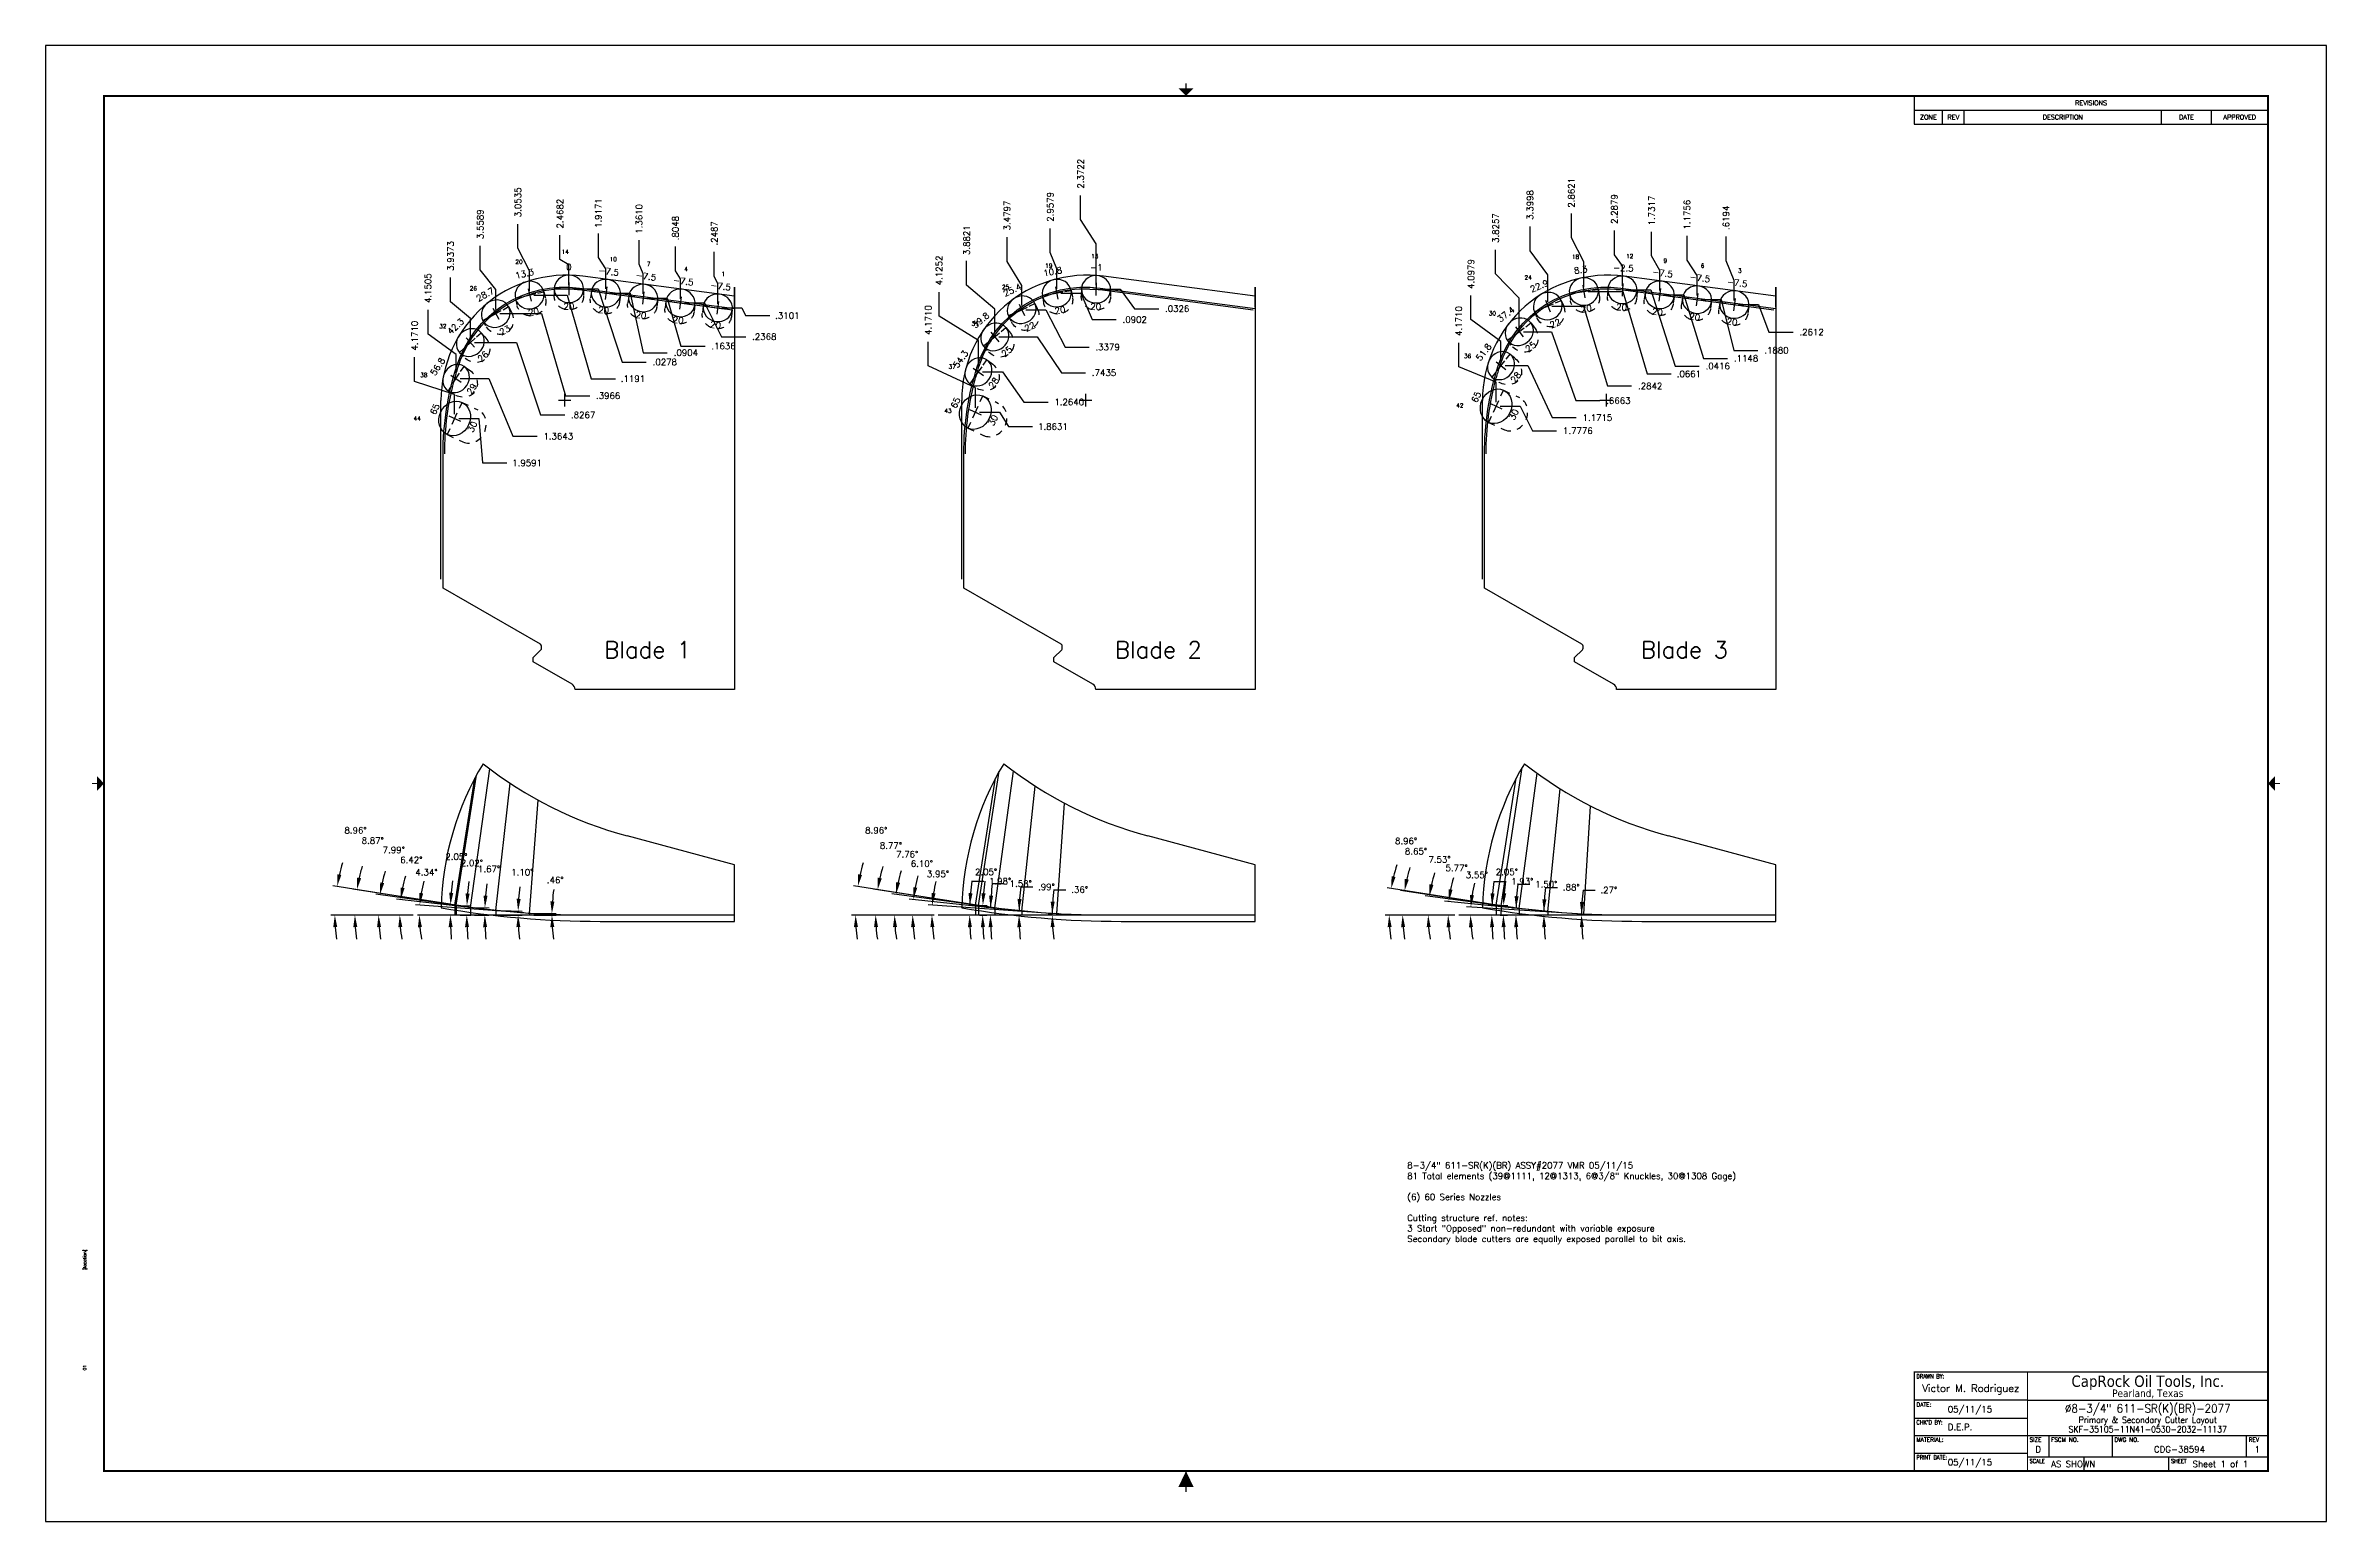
# Model space of a CAD drawing. Extents: x 72.5 to 140.5, y -17.7 to 26.
# Drawn here: x 72.5 to 106.5, y 3.96 to 25.96 of the extents above; entities that cross this region are included whole.
import ezdxf
from ezdxf.enums import TextEntityAlignment as Align

# ---------------------------------------------------------------- set-up
doc = ezdxf.new("R2010")
doc.units = 0
doc.header["$MEASUREMENT"] = 0
doc.header["$PDMODE"] = 3
doc.linetypes.add('CENTER2', pattern=[1.125, 0.75, -0.125, 0.125, -0.125])
doc.linetypes.add('HIDDEN2', pattern=[0.1875, 0.125, -0.0625])
doc.layers.get('0').update_dxf_attribs({"linetype": 'CONTINUOUS'})
doc.layers.get('Defpoints').update_dxf_attribs({"color": 10, "linetype": 'CONTINUOUS'})
for name, color, linetype, true_color in [('Blade1', 30, 'CONTINUOUS', 0xff7f00), ('Blade2', 7, 'CONTINUOUS', 0xcccc00), ('Blade3', 7, 'CONTINUOUS', 0x00cc00)]:
    doc.layers.add(name, color=color, linetype=linetype, true_color=true_color)
for name, color, linetype in [('CLine', 5, 'CENTER2'), ('Dims', 4, 'CONTINUOUS'), ('Title Block', 7, 'CONTINUOUS')]:
    doc.layers.add(name, color=color, linetype=linetype)
doc.styles.add('Block', font='tahoma.ttf')
doc.styles.add('RomanD', font='romand.shx', dxfattribs={"width": 0.9})
doc.styles.add('RomanS', font='romans')
doc.dimstyles.get("Standard").update_dxf_attribs({"dimtxt": 0.094, "dimasz": 0.18, "dimexe": 0.0625, "dimexo": 0.0625, "dimgap": 0.09, "dimtad": 0, "dimtih": 1, "dimtoh": 1, "dimdec": 4, "dimzin": 4, "dimdsep": 46, "dimtxsty": 'RomanS', "dimcen": 0.09, "dimazin": 1, "dimtfac": 1, "dimtdec": 4, "dimtofl": 0, "dimtmove": 0, "dimatfit": 1, "dimfxl": 1, "dimtolj": 1, "dimtzin": 0, "dimarcsym": 0})

msp = doc.modelspace()

# ---------------------------------------------------------------- texts
at = {"style": 'RomanS'}
for s, p in [('Blade 1', (80.82157, 16.82624)), ('Blade 2', (88.43524, 16.82624)), ('Blade 3', (96.27715, 16.82624))]:
    msp.add_text(s, height=0.25, dxfattribs=at).set_placement(p)
at = {"insert": (92.79357, 9.31011), "char_height": 0.09375, "width": 7.2757161, "attachment_point": 1, "style": 'RomanS'}
msp.add_mtext('8-3/4" 611-SR(K)(BR) ASSY#2077 VMR 05/11/15\\P81 Total elements (39@1111, 12@1313, 6@3/8" Knuckles, 30@1308 Gage)\\P\\P(6) 60 Series Nozzles\\P\\PCutting structure ref. notes:\\P3 Start "Opposed" non-redundant with variable exposure\\PSecondary blade cutters are equally exposed parallel to bit axis.\\P\\P  ', dxfattribs=at)
at = {"layer": 'Blade1', "style": 'RomanS'}
for s, p in [('14', (80.18804, 22.85223)), ('10', (80.90333, 22.742)), ('20', (79.49852, 22.70278)), ('7', (81.4595, 22.66878)), ('4', (82.01566, 22.59556)), ('1', (82.57181, 22.52234)), ('26', (78.81767, 22.30726)), ('32', (78.36331, 21.7429)), ('38', (78.07963, 21.01475)), ('44', (77.98062, 20.36738))]:
    msp.add_text(s, height=0.0625, dxfattribs=at).set_placement(p)
at = {"layer": 'Blade2', "style": 'RomanS'}
for s, p in [('13', (88.07992, 22.78604)), ('19', (87.39679, 22.64459)), ('25', (86.7518, 22.32599)), ('31', (86.29917, 21.78071)), ('37', (85.95627, 21.13937)), ('43', (85.89375, 20.48158))]:
    msp.add_text(s, height=0.0625, dxfattribs=at).set_placement(p)
at = {"layer": 'Blade3', "style": 'RomanS'}
for s, p in [('18', (95.24932, 22.77714)), ('12', (96.05684, 22.78604)), ('9', (96.61326, 22.71759)), ('24', (94.54294, 22.46896)), ('6', (97.16943, 22.64437)), ('3', (97.72558, 22.57115)), ('30', (94.00975, 21.93465)), ('36', (93.63921, 21.29726)), ('42', (93.52457, 20.56134))]:
    msp.add_text(s, height=0.0625, dxfattribs=at).set_placement(p)

# ---------------------------------------------------------------- blocks, each defined once
blk = doc.blocks.new('COT_Dblock')
at = {"layer": 'Defpoints'}
for p in [(33.812, 21.812), (0.188, 0.188)]:
    blk.add_point(p, dxfattribs=at)
at = {"layer": 'Title Block'}
for p, q in [((27.857, 21.25), (27.857, 20.828)), ((27.857, 21.039), (33.13, 21.039)), ((27.857, 20.828), (33.13, 20.828)), ((28.278, 20.828), (28.278, 21.039)), ((28.599, 20.828), (28.599, 21.039)), ((31.544, 20.828), (31.544, 21.039)), ((32.286, 20.828), (32.286, 21.039)), ((29.544, 1.805), (27.857, 1.805)), ((27.857, 1.539), (29.544, 1.539)), ((27.857, 1.282), (33.13, 1.282)), ((29.865, 0.961), (29.865, 1.282)), ((30.81, 0.961), (30.81, 1.282)), ((32.809, 0.961), (32.809, 1.282)), ((27.857, 1.016), (29.544, 1.016)), ((29.544, 0.961), (33.13, 0.961)), ((30.388, 0.75), (30.388, 0.961)), ((31.653, 0.75), (31.653, 0.961))]:
    blk.add_line(p, q, dxfattribs=at)
at = {"layer": 'Title Block', "color": 8}
blk.add_lwpolyline([(0, 0), (34, 0), (34, 22), (0, 22)], close=True, dxfattribs=at)
at = {"layer": 'Title Block'}
for points, const_width in [([(17, 21.438), (17, 21.363)], 0.015), ([(0.69, 11), (0.765, 11)], 0.015), ([(33.31, 11), (33.235, 11)], 0.015), ([(27.857, 0.75), (27.857, 2.227), (33.13, 2.227)], 0.0169), ([(29.544, 0.75), (29.544, 2.227)], 0.0169), ([(29.544, 1.805), (33.13, 1.805)], 0.0169), ([(17, 0.438), (17, 0.513)], 0.015)]:
    blk.add_lwpolyline(points, dxfattribs=dict(at, const_width=const_width))
at = {"layer": 'Title Block', "const_width": 0.03}
blk.add_lwpolyline([(33.13, 21.25), (0.87, 21.25), (0.87, 0.75), (33.13, 0.75)], close=True, dxfattribs=at)
at = {"layer": 'Title Block'}
for points in [[(16.887, 21.363), (17.113, 21.363), (17, 21.25)], [(0.765, 10.887), (0.765, 11.113), (0.87, 11)], [(33.235, 10.887), (33.235, 11.113), (33.13, 11)], [(16.887, 0.513), (17.113, 0.513), (17, 0.75)]]:
    blk.add_solid(points, dxfattribs=at)
for s, height, style, p in [('REVISIONS', 0.0703, 'RomanS', (30.493, 21.145)), ('ZONE', 0.0703, 'RomanS', (28.067, 20.934)), ('REV', 0.0703, 'RomanS', (28.439, 20.934)), ('DESCRIPTION', 0.07031, 'RomanS', (30.071, 20.934)), ('DATE', 0.0703, 'RomanS', (31.915, 20.934)), ('APPROVED', 0.0703, 'RomanS', (32.708, 20.934)), ('CapRock Oil Tools, Inc.', 0.16875, 'Block', (31.337, 2.09)), ('Pearland, Texas', 0.1125, 'Block', (31.337, 1.91))]:
    blk.add_text(s, height=height, dxfattribs=dict(at, style=style)).set_placement(p, align=Align.MIDDLE_CENTER)
at = {"layer": 'Title Block', "style": 'RomanS'}
for s, width, p in [('DRAWN BY:', 0.86, (27.888, 2.195)), ("CHK'D BY:", 0.91, (27.888, 1.508)), ('PRINT DATE:', 0.78, (27.888, 0.985)), ('SCALE', 0.9, (29.575, 0.93)), ('SHEET', 0.9, (31.685, 0.93))]:
    blk.add_text(s, height=0.0625, dxfattribs=dict(at, width=width)).set_placement(p, align=Align.TOP_LEFT)
for s, p in [('DATE:', (27.888, 1.773)), ('MATERIAL:', (27.888, 1.25)), ('SIZE', (29.575, 1.25)), ('FSCM NO.', (29.896, 1.25)), ('DWG NO.', (30.841, 1.25)), ('REV', (32.841, 1.25))]:
    blk.add_text(s, height=0.0625, dxfattribs=at).set_placement(p, align=Align.TOP_LEFT)
at = {"layer": 'Title Block', "color": 3, "style": 'RomanS'}
blk.add_text('D', height=0.094, dxfattribs=at).set_placement((29.704, 1.121), align=Align.TOP_CENTER)
at = {"layer": 'Title Block', "color": 1, "style": 'RomanS', "flags": 8}
for tag, p in [('FNAME', (0.62, 3.75)), ('REVDATE', (0.62, 2.25)), ('USER', (0.62, 0.75))]:
    blk.add_attdef(tag, text='', height=0.047, rotation=90, dxfattribs=at).set_placement(p, align=Align.BOTTOM_LEFT)
at = {"layer": 'Title Block', "color": 3, "style": 'RomanS', "flags": 8}
for tag, p in [('DDATE', (28.356, 1.672)), ('CHECK', (28.356, 1.406)), ('MATRL', (28.356, 1.149)), ('PDATE', (28.356, 0.883)), ('SCALE', (29.896, 0.855)), ('SHEET', (32.005, 0.855))]:
    blk.add_attdef(tag, text='', height=0.094, dxfattribs=at).set_placement(p, align=Align.MIDDLE_LEFT)
blk.add_attdef('DRAWN', text='', height=0.11, dxfattribs=at).set_placement((28.7, 1.984), align=Align.MIDDLE_CENTER)
at = {"layer": 'Title Block', "color": 3, "style": 'RomanD', "width": 0.9, "flags": 8}
for tag, height, p in [('TITL1', 0.125, (31.337, 1.684)), ('TITL2', 0.094, (31.337, 1.514)), ('TITL3', 0.094, (31.337, 1.374))]:
    blk.add_attdef(tag, text='', height=height, dxfattribs=at).set_placement(p, align=Align.MIDDLE_CENTER)
at = {"layer": 'Title Block', "color": 3, "style": 'RomanS', "flags": 8}
for tag, p in [('FSCM#', (30.337, 1.121)), ('DWG#', (31.81, 1.121)), ('REV#', (32.97, 1.121))]:
    blk.add_attdef(tag, text='', height=0.094, dxfattribs=at).set_placement(p, align=Align.TOP_CENTER)
blk = doc.blocks.new('CMark')
at = {"layer": 'CLine'}
for p, q in [((-0.094, 0), (0.094, 0)), ((0, 0.094), (0, -0.094))]:
    blk.add_line(p, q, dxfattribs=at)
blk = doc.blocks.new('1108@20')
for p, q in [((-0.124, 0), (-0.218, 0)), ((0.124, 0), (0.218, 0))]:
    blk.add_line(p, q)
at = {"color": 8, "linetype": 'HIDDEN2', "ltscale": 0.5}
blk.add_line((-0.218, 0), (-0.218, -0.108), dxfattribs=at)
at = {"color": 8, "linetype": 'HIDDEN2', "ltscale": 0.5, "flags": 128}
blk.add_lwpolyline([(0.218, 0), (0.218, -0.108)], dxfattribs=at)
at = {"extrusion": (0, 0, -1)}
blk.add_ellipse((0, 0), major_axis=(0.218, 0), ratio=0.939153, dxfattribs=at)
at = {"color": 8, "linetype": 'HIDDEN2', "ltscale": 0.5, "extrusion": (0, 0, -1)}
blk.add_ellipse((0, -0.108), major_axis=(0.218, 0), ratio=0.939153, start_param=0, end_param=3.141593, dxfattribs=at)
at = {"layer": 'CLine'}
blk.add_blockref('CMark', (0, 0), dxfattribs=at)
at = {"style": 'RomanS'}
blk.add_text('20', height=0.094, dxfattribs=at).set_placement((0, -0.258), align=Align.MIDDLE_CENTER)
blk.add_attdef('ANG', text='', height=0.094, dxfattribs=at).set_placement((0, 0.251), align=Align.BOTTOM_CENTER)
blk = doc.blocks.new('*D15')
at = {"layer": 'Defpoints', "color": 0, "transparency": 16777216}
for p in [(82.464, 22.882), (82.764, 22.358), (82.516, 22.047)]:
    blk.add_point(p, dxfattribs=at)
at = {"layer": 'Dims', "color": 0, "lineweight": -2, "transparency": 16777216}
for p, q in [((82.464, 22.522), (82.464, 22.882)), ((82.516, 22.407), (82.464, 22.522)), ((82.516, 22.11), (82.516, 22.407))]:
    blk.add_line(p, q, dxfattribs=at)
at = {"layer": 'Dims', "color": 0, "transparency": 16777216, "insert": (82.464, 23.158), "char_height": 0.094, "attachment_point": 5, "rotation": 90, "style": 'RomanS'}
blk.add_mtext('\\A1;.2487', dxfattribs=at)
blk = doc.blocks.new('*D16')
at = {"layer": 'Defpoints', "color": 0, "transparency": 16777216}
for p in [(81.885, 22.96), (81.959, 22.121), (82.764, 22.358)]:
    blk.add_point(p, dxfattribs=at)
at = {"layer": 'Dims', "color": 0, "lineweight": -2, "transparency": 16777216}
for p, q in [((81.885, 22.6), (81.885, 22.96)), ((81.959, 22.481), (81.885, 22.6)), ((81.959, 22.183), (81.959, 22.481))]:
    blk.add_line(p, q, dxfattribs=at)
at = {"layer": 'Dims', "color": 0, "transparency": 16777216, "insert": (81.885, 23.236), "char_height": 0.094, "attachment_point": 5, "rotation": 90, "style": 'RomanS'}
blk.add_mtext('\\A1;.8048', dxfattribs=at)
blk = doc.blocks.new('*D17')
at = {"layer": 'Defpoints', "color": 0, "transparency": 16777216}
for p in [(81.343, 23.058), (81.403, 22.194), (82.764, 22.358)]:
    blk.add_point(p, dxfattribs=at)
at = {"layer": 'Dims', "color": 0, "lineweight": -2, "transparency": 16777216}
for p, q in [((81.343, 22.698), (81.343, 23.058)), ((81.403, 22.554), (81.343, 22.698)), ((81.403, 22.256), (81.403, 22.554))]:
    blk.add_line(p, q, dxfattribs=at)
at = {"layer": 'Dims', "color": 0, "transparency": 16777216, "insert": (81.343, 23.374), "char_height": 0.094, "attachment_point": 5, "rotation": 90, "style": 'RomanS'}
blk.add_mtext('\\A1;1.3610', dxfattribs=at)
blk = doc.blocks.new('*D18')
at = {"layer": 'Defpoints', "color": 0, "transparency": 16777216}
for p in [(80.735, 23.157), (80.847, 22.267), (82.764, 22.358)]:
    blk.add_point(p, dxfattribs=at)
at = {"layer": 'Dims', "color": 0, "lineweight": -2, "transparency": 16777216}
for p, q in [((80.735, 22.797), (80.735, 23.157)), ((80.847, 22.627), (80.735, 22.797)), ((80.847, 22.33), (80.847, 22.627))]:
    blk.add_line(p, q, dxfattribs=at)
at = {"layer": 'Dims', "color": 0, "transparency": 16777216, "insert": (80.735, 23.46), "char_height": 0.094, "attachment_point": 5, "rotation": 90, "style": 'RomanS'}
blk.add_mtext('\\A1;1.9171', dxfattribs=at)
blk = doc.blocks.new('*D19')
at = {"layer": 'Defpoints', "color": 0, "transparency": 16777216}
for p in [(82.764, 22.358), (82.516, 22.047), (83.29, 21.933)]:
    blk.add_point(p, dxfattribs=at)
at = {"layer": 'Dims', "color": 0, "lineweight": -2, "transparency": 16777216}
for p, q in [((82.578, 22.047), (82.876, 22.047)), ((82.876, 22.047), (82.93, 21.933)), ((82.93, 21.933), (83.29, 21.933))]:
    blk.add_line(p, q, dxfattribs=at)
at = {"layer": 'Dims', "color": 0, "transparency": 16777216, "insert": (83.553, 21.933), "char_height": 0.094, "attachment_point": 5, "style": 'RomanS'}
blk.add_mtext('\\A1;.3101', dxfattribs=at)
blk = doc.blocks.new('*D20')
at = {"layer": 'Defpoints', "color": 0, "transparency": 16777216}
for p in [(81.959, 22.121), (82.764, 22.358), (82.933, 21.617)]:
    blk.add_point(p, dxfattribs=at)
at = {"layer": 'Dims', "color": 0, "lineweight": -2, "transparency": 16777216}
for p, q in [((82.022, 22.121), (82.319, 22.121)), ((82.319, 22.121), (82.573, 21.617)), ((82.573, 21.617), (82.933, 21.617))]:
    blk.add_line(p, q, dxfattribs=at)
at = {"layer": 'Dims', "color": 0, "transparency": 16777216, "insert": (83.209, 21.617), "char_height": 0.094, "attachment_point": 5, "style": 'RomanS'}
blk.add_mtext('\\A1;.2368', dxfattribs=at)
blk = doc.blocks.new('*D21')
at = {"layer": 'Defpoints', "color": 0, "transparency": 16777216}
for p in [(81.403, 22.194), (82.764, 22.358), (82.325, 21.477)]:
    blk.add_point(p, dxfattribs=at)
at = {"layer": 'Dims', "color": 0, "lineweight": -2, "transparency": 16777216}
for p, q in [((81.466, 22.194), (81.763, 22.194)), ((81.763, 22.194), (81.965, 21.477)), ((81.965, 21.477), (82.325, 21.477))]:
    blk.add_line(p, q, dxfattribs=at)
at = {"layer": 'Dims', "color": 0, "transparency": 16777216, "insert": (82.601, 21.477), "char_height": 0.094, "attachment_point": 5, "style": 'RomanS'}
blk.add_mtext('\\A1;.1636', dxfattribs=at)
blk = doc.blocks.new('*D22')
at = {"layer": 'Defpoints', "color": 0, "transparency": 16777216}
for p in [(80.847, 22.267), (82.764, 22.358), (81.762, 21.379)]:
    blk.add_point(p, dxfattribs=at)
at = {"layer": 'Dims', "color": 0, "lineweight": -2, "transparency": 16777216}
for p, q in [((80.91, 22.267), (81.207, 22.267)), ((81.207, 22.267), (81.402, 21.379)), ((81.402, 21.379), (81.762, 21.379))]:
    blk.add_line(p, q, dxfattribs=at)
at = {"layer": 'Dims', "color": 0, "transparency": 16777216, "insert": (82.04, 21.379), "char_height": 0.094, "attachment_point": 5, "style": 'RomanS'}
blk.add_mtext('\\A1;.0904', dxfattribs=at)
blk = doc.blocks.new('*D23')
at = {"layer": 'Defpoints', "color": 0, "transparency": 16777216}
for p in [(80.163, 23.13), (80.296, 22.33), (82.764, 22.358)]:
    blk.add_point(p, dxfattribs=at)
at = {"layer": 'Dims', "color": 0, "lineweight": -2, "transparency": 16777216}
for p, q in [((80.163, 22.77), (80.163, 23.13)), ((80.296, 22.69), (80.163, 22.77)), ((80.296, 22.392), (80.296, 22.69))]:
    blk.add_line(p, q, dxfattribs=at)
at = {"layer": 'Dims', "color": 0, "transparency": 16777216, "insert": (80.163, 23.452), "char_height": 0.094, "attachment_point": 5, "rotation": 90, "style": 'RomanS'}
blk.add_mtext('\\A1;2.4682', dxfattribs=at)
blk = doc.blocks.new('*D24')
at = {"layer": 'Defpoints', "color": 0, "transparency": 16777216}
for p in [(80.296, 22.33), (82.764, 22.358), (81.45, 21.239)]:
    blk.add_point(p, dxfattribs=at)
at = {"layer": 'Dims', "color": 0, "lineweight": -2, "transparency": 16777216}
for p, q in [((80.359, 22.33), (80.73, 22.33)), ((80.73, 22.33), (81.09, 21.239)), ((81.09, 21.239), (81.45, 21.239))]:
    blk.add_line(p, q, dxfattribs=at)
at = {"layer": 'Dims', "color": 0, "transparency": 16777216, "insert": (81.726, 21.239), "char_height": 0.094, "attachment_point": 5, "style": 'RomanS'}
blk.add_mtext('\\A1;.0278', dxfattribs=at)
blk = doc.blocks.new('*D25')
at = {"layer": 'Defpoints', "color": 0, "transparency": 16777216}
for p in [(79.711, 13.02), (79.711, 12.996), (80.043, 13.003), (82.764, 12.996)]:
    blk.add_point(p, dxfattribs=at)
at = {"layer": 'Dims', "color": 0, "lineweight": -2, "transparency": 16777216}
for p, q in [((79.773, 13.02), (80.105, 13.017)), ((79.773, 12.996), (80.105, 12.996))]:
    blk.add_line(p, q, dxfattribs=at)
for start, end in [(171.9571, 175.7473), (183.7903, 187.5805)]:
    blk.add_arc((82.764, 12.996), 2.721, start, end, dxfattribs=at)
at = {"layer": 'Dims', "color": 0, "transparency": 16777216}
for points in [[(80.019, 12.815), (80.079, 12.817), (80.043, 12.996)], [(80.08, 13.196), (80.02, 13.199), (80.043, 13.018)]]:
    blk.add_solid(points, dxfattribs=at)
at = {"layer": 'Dims', "color": 0, "transparency": 16777216, "insert": (80.093, 13.517), "char_height": 0.094, "attachment_point": 5, "style": 'RomanS'}
blk.add_mtext('\\A1;.46°', dxfattribs=at)
blk = doc.blocks.new('*D26')
at = {"layer": 'Defpoints', "color": 0, "transparency": 16777216}
for p in [(78.039, 12.996), (78.067, 13.045), (79.687, 13.022), (79.735, 13.018), (80.764, 12.996)]:
    blk.add_point(p, dxfattribs=at)
at = {"layer": 'Dims', "color": 0, "lineweight": -2, "transparency": 16777216}
blk.add_line((79.625, 13.027), (78.01, 13.149), dxfattribs=at)
for start, end in [(165.18, 170.4201), (185.2402, 190.4803)]:
    blk.add_arc((80.036, 12.996), 1.969, start, end, dxfattribs=at)
at = {"layer": 'Dims', "color": 0, "transparency": 16777216}
for points in [[(78.124, 13.32), (78.064, 13.327), (78.072, 13.145)], [(78.045, 12.814), (78.105, 12.817), (78.067, 12.996)]]:
    blk.add_solid(points, dxfattribs=at)
at = {"layer": 'Dims', "color": 0, "transparency": 16777216, "insert": (78.173, 13.633), "char_height": 0.094, "attachment_point": 5, "style": 'RomanS'}
blk.add_mtext('\\A1;4.34°', dxfattribs=at)
blk = doc.blocks.new('*D27')
at = {"layer": 'Defpoints', "color": 0, "transparency": 16777216}
for p in [(79.205, 12.996), (79.206, 13.064), (79.538, 13.016), (82.764, 12.996)]:
    blk.add_point(p, dxfattribs=at)
at = {"layer": 'Dims', "color": 0, "lineweight": -2, "transparency": 16777216}
for p, q in [((79.268, 12.996), (79.601, 12.996)), ((79.269, 13.063), (79.601, 13.056))]:
    blk.add_line(p, q, dxfattribs=at)
for start, end in [(172.5043, 175.7015), (183.1972, 186.3945)]:
    blk.add_arc((82.764, 12.996), 3.226, start, end, dxfattribs=at)
at = {"layer": 'Dims', "color": 0, "transparency": 16777216}
for points in [[(79.513, 12.815), (79.573, 12.817), (79.538, 12.996)], [(79.577, 13.236), (79.517, 13.239), (79.539, 13.058)]]:
    blk.add_solid(points, dxfattribs=at)
at = {"layer": 'Dims', "color": 0, "transparency": 16777216, "insert": (79.602, 13.634), "char_height": 0.094, "attachment_point": 5, "style": 'RomanS'}
blk.add_mtext('\\A1;1.10°', dxfattribs=at)
blk = doc.blocks.new('*D28')
at = {"layer": 'Defpoints', "color": 0, "transparency": 16777216}
for p in [(77.777, 13.072), (78.039, 12.996), (79.182, 13.067), (79.23, 13.061), (80.764, 12.996)]:
    blk.add_point(p, dxfattribs=at)
at = {"layer": 'Dims', "color": 0, "lineweight": -2, "transparency": 16777216}
for p, q in [((77.977, 12.996), (77.713, 12.996)), ((79.12, 13.074), (77.726, 13.231))]:
    blk.add_line(p, q, dxfattribs=at)
for start, end in [(163.4522, 168.5138), (185.0616, 190.1232)]:
    blk.add_arc((79.813, 12.996), 2.038, start, end, dxfattribs=at)
at = {"layer": 'Dims', "color": 0, "transparency": 16777216}
for points in [[(77.846, 13.397), (77.786, 13.406), (77.788, 13.224)], [(77.753, 12.815), (77.813, 12.817), (77.775, 12.996)]]:
    blk.add_solid(points, dxfattribs=at)
at = {"layer": 'Dims', "color": 0, "transparency": 16777216, "insert": (77.948, 13.818), "char_height": 0.094, "attachment_point": 5, "style": 'RomanS'}
blk.add_mtext('\\A1;6.42°', dxfattribs=at)
blk = doc.blocks.new('*D29')
at = {"layer": 'Defpoints', "color": 0, "transparency": 16777216}
for p in [(77.461, 13.097), (78.039, 12.996), (78.798, 13.115), (78.86, 13.106), (80.764, 12.996)]:
    blk.add_point(p, dxfattribs=at)
at = {"layer": 'Dims', "color": 0, "lineweight": -2, "transparency": 16777216}
for p, q in [((78.736, 13.123), (77.418, 13.308)), ((77.977, 12.996), (77.396, 12.996))]:
    blk.add_line(p, q, dxfattribs=at)
for start, end in [(162.5808, 167.2957), (184.7149, 189.4298)]:
    blk.add_arc((79.647, 12.996), 2.188, start, end, dxfattribs=at)
at = {"layer": 'Dims', "color": 0, "transparency": 16777216}
for points in [[(77.542, 13.471), (77.483, 13.482), (77.48, 13.3)], [(77.436, 12.815), (77.496, 12.817), (77.459, 12.996)]]:
    blk.add_solid(points, dxfattribs=at)
at = {"layer": 'Dims', "color": 0, "transparency": 16777216, "insert": (77.686, 13.967), "char_height": 0.094, "attachment_point": 5, "style": 'RomanS'}
blk.add_mtext('\\A1;7.99°', dxfattribs=at)
blk = doc.blocks.new('*D30')
at = {"layer": 'Defpoints', "color": 0, "transparency": 16777216}
for p in [(78.827, 12.996), (78.829, 13.11), (79.043, 13.032), (82.764, 12.996)]:
    blk.add_point(p, dxfattribs=at)
at = {"layer": 'Dims', "color": 0, "lineweight": -2, "transparency": 16777216}
for p, q in [((78.889, 12.996), (79.105, 12.996)), ((78.891, 13.109), (79.106, 13.102))]:
    blk.add_line(p, q, dxfattribs=at)
for start, end in [(172.7867, 175.5579), (182.7712, 185.5425)]:
    blk.add_arc((82.764, 12.996), 3.722, start, end, dxfattribs=at)
at = {"layer": 'Dims', "color": 0, "transparency": 16777216}
for points in [[(79.083, 13.282), (79.024, 13.286), (79.044, 13.104)], [(79.017, 12.815), (79.077, 12.816), (79.042, 12.996)]]:
    blk.add_solid(points, dxfattribs=at)
at = {"layer": 'Dims', "color": 0, "transparency": 16777216, "insert": (79.106, 13.681), "char_height": 0.094, "attachment_point": 5, "style": 'RomanS'}
blk.add_mtext('\\A1;1.67°', dxfattribs=at)
blk = doc.blocks.new('*D31')
at = {"layer": 'Defpoints', "color": 0, "transparency": 16777216}
for p in [(77.109, 13.122), (78.039, 12.996), (78.585, 13.147), (78.647, 13.137), (80.764, 12.996)]:
    blk.add_point(p, dxfattribs=at)
at = {"layer": 'Dims', "color": 0, "lineweight": -2, "transparency": 16777216}
for p, q in [((78.524, 13.156), (77.073, 13.383)), ((77.977, 12.996), (77.043, 12.996))]:
    blk.add_line(p, q, dxfattribs=at)
for start, end in [(162.6955, 166.9117), (184.2162, 188.4323)]:
    blk.add_arc((79.552, 12.996), 2.447, start, end, dxfattribs=at)
at = {"layer": 'Dims', "color": 0, "transparency": 16777216}
for points in [[(77.199, 13.544), (77.14, 13.555), (77.135, 13.373)], [(77.082, 12.815), (77.142, 12.817), (77.106, 12.996)]]:
    blk.add_solid(points, dxfattribs=at)
at = {"layer": 'Dims', "color": 0, "transparency": 16777216, "insert": (77.372, 14.105), "char_height": 0.094, "attachment_point": 5, "style": 'RomanS'}
blk.add_mtext('\\A1;8.87°', dxfattribs=at)
blk = doc.blocks.new('*D32')
at = {"layer": 'Defpoints', "color": 0, "transparency": 16777216}
for p in [(78.614, 12.996), (78.616, 13.142), (78.774, 13.042), (82.764, 12.996)]:
    blk.add_point(p, dxfattribs=at)
at = {"layer": 'Dims', "color": 0, "lineweight": -2, "transparency": 16777216}
for p, q in [((78.676, 12.996), (78.836, 12.996)), ((78.679, 13.14), (78.838, 13.134))]:
    blk.add_line(p, q, dxfattribs=at)
for start, end in [(172.8139, 175.3983), (182.5844, 185.1689)]:
    blk.add_arc((82.764, 12.996), 3.991, start, end, dxfattribs=at)
at = {"layer": 'Dims', "color": 0, "transparency": 16777216}
for points in [[(78.816, 13.314), (78.756, 13.318), (78.776, 13.136)], [(78.747, 12.815), (78.807, 12.816), (78.773, 12.996)]]:
    blk.add_solid(points, dxfattribs=at)
at = {"layer": 'Dims', "color": 0, "transparency": 16777216, "insert": (78.85, 13.773), "char_height": 0.094, "attachment_point": 5, "style": 'RomanS'}
blk.add_mtext('\\A1;2.02°', dxfattribs=at)
blk = doc.blocks.new('1313@30')
for p, q in [((-0.17, 0), (-0.265, 0)), ((0.171, 0), (0.264, 0))]:
    blk.add_line(p, q)
at = {"color": 8, "linetype": 'HIDDEN2', "ltscale": 0.5}
blk.add_line((-0.265, 0), (-0.265, -0.26), dxfattribs=at)
at = {"color": 8, "linetype": 'HIDDEN2', "ltscale": 0.5, "flags": 128}
blk.add_lwpolyline([(0.264, 0), (0.264, -0.26)], dxfattribs=at)
blk.add_ellipse((0, 0), major_axis=(0.264, 0), ratio=0.866025)
at = {"color": 8, "linetype": 'HIDDEN2', "ltscale": 0.5}
blk.add_ellipse((0, -0.26), major_axis=(0.264, 0), ratio=0.866025, start_param=3.141593, end_param=6.283185, dxfattribs=at)
blk.add_blockref('CMark', (0, 0))
at = {"style": 'RomanS'}
blk.add_text('30', height=0.094, dxfattribs=at).set_placement((0, -0.292), align=Align.MIDDLE_CENTER)
blk.add_attdef('ANG', text='', height=0.094, dxfattribs=at).set_placement((0, 0.251), align=Align.BOTTOM_CENTER)
blk = doc.blocks.new('*D33')
at = {"layer": 'Defpoints', "color": 0, "transparency": 16777216}
for p in [(82.764, 22.358), (77.996, 21.31), (78.593, 20.398)]:
    blk.add_point(p, dxfattribs=at)
at = {"layer": 'Dims', "color": 0, "lineweight": -2, "transparency": 16777216}
for p, q in [((77.996, 20.95), (77.996, 21.31)), ((78.593, 20.758), (77.996, 20.95)), ((78.593, 20.461), (78.593, 20.758))]:
    blk.add_line(p, q, dxfattribs=at)
at = {"layer": 'Dims', "color": 0, "transparency": 16777216, "insert": (77.996, 21.633), "char_height": 0.094, "attachment_point": 5, "rotation": 90, "style": 'RomanS'}
blk.add_mtext('\\A1;4.1710', dxfattribs=at)
blk = doc.blocks.new('*D34')
at = {"layer": 'Defpoints', "color": 0, "transparency": 16777216}
for p in [(82.764, 22.358), (78.593, 20.398), (79.37, 19.736)]:
    blk.add_point(p, dxfattribs=at)
at = {"layer": 'Dims', "color": 0, "lineweight": -2, "transparency": 16777216}
for p, q in [((78.656, 20.398), (78.953, 20.398)), ((78.953, 20.398), (79.01, 19.736)), ((79.01, 19.736), (79.37, 19.736))]:
    blk.add_line(p, q, dxfattribs=at)
at = {"layer": 'Dims', "color": 0, "transparency": 16777216, "insert": (79.673, 19.736), "char_height": 0.094, "attachment_point": 5, "style": 'RomanS'}
blk.add_mtext('\\A1;1.9591', dxfattribs=at)
blk = doc.blocks.new('*D35')
at = {"layer": 'Defpoints', "color": 0, "transparency": 16777216}
for p in [(76.811, 13.138), (78.039, 12.996), (78.565, 13.15), (78.627, 13.14), (80.764, 12.996)]:
    blk.add_point(p, dxfattribs=at)
at = {"layer": 'Dims', "color": 0, "lineweight": -2, "transparency": 16777216}
for p, q in [((78.503, 13.16), (76.779, 13.431)), ((77.977, 12.996), (76.745, 12.996))]:
    blk.add_line(p, q, dxfattribs=at)
for start, end in [(163.5022, 167.2725), (183.7703, 187.5406)]:
    blk.add_arc((79.543, 12.996), 2.736, start, end, dxfattribs=at)
at = {"layer": 'Dims', "color": 0, "transparency": 16777216}
for points in [[(76.904, 13.593), (76.845, 13.604), (76.841, 13.422)], [(76.783, 12.815), (76.843, 12.817), (76.807, 12.996)]]:
    blk.add_solid(points, dxfattribs=at)
at = {"layer": 'Dims', "color": 0, "transparency": 16777216, "insert": (77.116, 14.258), "char_height": 0.094, "attachment_point": 5, "style": 'RomanS'}
blk.add_mtext('\\A1;8.96°', dxfattribs=at)
blk = doc.blocks.new('*D36')
at = {"layer": 'Defpoints', "color": 0, "transparency": 16777216}
for p in [(78.529, 13.046), (78.593, 12.996), (78.596, 13.145), (82.764, 12.996)]:
    blk.add_point(p, dxfattribs=at)
at = {"layer": 'Dims', "color": 0, "lineweight": -2, "transparency": 16777216}
for p, q in [((78.531, 12.996), (78.466, 12.996)), ((78.533, 13.147), (78.469, 13.15))]:
    blk.add_line(p, q, dxfattribs=at)
for start, end in [(173.0784, 175.5135), (182.4351, 184.8702)]:
    blk.add_arc((82.764, 12.996), 4.236, start, end, dxfattribs=at)
at = {"layer": 'Dims', "color": 0, "transparency": 16777216}
for points in [[(78.572, 13.325), (78.512, 13.329), (78.531, 13.147)], [(78.503, 12.815), (78.563, 12.816), (78.529, 12.996)]]:
    blk.add_solid(points, dxfattribs=at)
at = {"layer": 'Dims', "color": 0, "transparency": 16777216, "insert": (78.619, 13.865), "char_height": 0.094, "attachment_point": 5, "style": 'RomanS'}
blk.add_mtext('\\A1;2.05°', dxfattribs=at)
blk = doc.blocks.new('*D37')
at = {"layer": 'Defpoints', "color": 0, "transparency": 16777216}
for p in [(87.471, 23.232), (87.569, 22.267), (90.527, 22.358)]:
    blk.add_point(p, dxfattribs=at)
at = {"layer": 'Dims', "color": 0, "lineweight": -2, "transparency": 16777216}
for p, q in [((87.471, 22.872), (87.471, 23.232)), ((87.569, 22.627), (87.471, 22.872)), ((87.569, 22.33), (87.569, 22.627))]:
    blk.add_line(p, q, dxfattribs=at)
at = {"layer": 'Dims', "color": 0, "transparency": 16777216, "insert": (87.471, 23.553), "char_height": 0.094, "attachment_point": 5, "rotation": 90, "style": 'RomanS'}
blk.add_mtext('\\A1;2.9579', dxfattribs=at)
blk = doc.blocks.new('*D38')
at = {"layer": 'Defpoints', "color": 0, "transparency": 16777216}
for p in [(87.569, 22.267), (90.527, 22.358), (88.455, 21.873)]:
    blk.add_point(p, dxfattribs=at)
at = {"layer": 'Dims', "color": 0, "lineweight": -2, "transparency": 16777216}
for p, q in [((87.631, 22.267), (87.929, 22.267)), ((87.929, 22.267), (88.095, 21.873)), ((88.095, 21.873), (88.455, 21.873))]:
    blk.add_line(p, q, dxfattribs=at)
at = {"layer": 'Dims', "color": 0, "transparency": 16777216, "insert": (88.731, 21.873), "char_height": 0.094, "attachment_point": 5, "style": 'RomanS'}
blk.add_mtext('\\A1;.0902', dxfattribs=at)
blk = doc.blocks.new('*D39')
at = {"layer": 'Defpoints', "color": 0, "transparency": 16777216}
for p in [(87.502, 13.002), (87.569, 13.014), (87.569, 12.996), (90.527, 12.996)]:
    blk.add_point(p, dxfattribs=at)
at = {"layer": 'Dims', "color": 0, "lineweight": -2, "transparency": 16777216}
for p, q in [((87.526, 13.374), (87.706, 13.374)), ((87.506, 13.015), (87.439, 13.015)), ((87.506, 12.996), (87.439, 12.996))]:
    blk.add_line(p, q, dxfattribs=at)
for start, end in [(172.8142, 179.6378), (172.8172, 176.2275), (183.4103, 186.8206)]:
    blk.add_arc((90.527, 12.996), 3.025, start, end, dxfattribs=at)
at = {"layer": 'Dims', "color": 0, "transparency": 16777216}
for points in [[(87.477, 12.815), (87.537, 12.817), (87.502, 12.996)], [(87.538, 13.194), (87.478, 13.196), (87.502, 13.015)]]:
    blk.add_solid(points, dxfattribs=at)
at = {"layer": 'Dims', "color": 0, "transparency": 16777216, "insert": (87.91, 13.374), "char_height": 0.094, "attachment_point": 5, "style": 'RomanS'}
blk.add_mtext('\\A1;.36°', dxfattribs=at)
blk = doc.blocks.new('*D40')
at = {"layer": 'Defpoints', "color": 0, "transparency": 16777216}
for p in [(87.006, 13.016), (87.047, 13.056), (87.047, 12.996), (90.527, 12.996)]:
    blk.add_point(p, dxfattribs=at)
at = {"layer": 'Dims', "color": 0, "lineweight": -2, "transparency": 16777216}
for p, q in [((87.031, 13.416), (87.211, 13.416)), ((86.984, 12.996), (86.943, 12.996)), ((86.985, 13.057), (86.944, 13.058))]:
    blk.add_line(p, q, dxfattribs=at)
for start, end in [(173.1483, 179.0092), (173.1503, 176.0797), (182.9295, 185.8589)]:
    blk.add_arc((90.527, 12.996), 3.521, start, end, dxfattribs=at)
at = {"layer": 'Dims', "color": 0, "transparency": 16777216}
for points in [[(86.98, 12.815), (87.04, 12.816), (87.006, 12.996)], [(87.044, 13.235), (86.984, 13.238), (87.006, 13.057)]]:
    blk.add_solid(points, dxfattribs=at)
at = {"layer": 'Dims', "color": 0, "transparency": 16777216, "insert": (87.415, 13.416), "char_height": 0.094, "attachment_point": 5, "style": 'RomanS'}
blk.add_mtext('\\A1;.99°', dxfattribs=at)
blk = doc.blocks.new('*D41')
at = {"layer": 'Defpoints', "color": 0, "transparency": 16777216}
for p in [(86.58, 13.032), (86.644, 12.996), (86.646, 13.103), (90.527, 12.996)]:
    blk.add_point(p, dxfattribs=at)
at = {"layer": 'Dims', "color": 0, "lineweight": -2, "transparency": 16777216}
for p, q in [((86.607, 13.464), (86.787, 13.464)), ((86.582, 12.996), (86.517, 12.996)), ((86.583, 13.105), (86.518, 13.106))]:
    blk.add_line(p, q, dxfattribs=at)
for start, end in [(173.1887, 178.4162), (173.19, 175.8031), (182.6131, 185.2261)]:
    blk.add_arc((90.527, 12.996), 3.947, start, end, dxfattribs=at)
at = {"layer": 'Dims', "color": 0, "transparency": 16777216}
for points in [[(86.62, 13.283), (86.56, 13.286), (86.581, 13.105)], [(86.553, 12.815), (86.613, 12.816), (86.579, 12.996)]]:
    blk.add_solid(points, dxfattribs=at)
at = {"layer": 'Dims', "color": 0, "transparency": 16777216, "insert": (87.032, 13.464), "char_height": 0.094, "attachment_point": 5, "style": 'RomanS'}
blk.add_mtext('\\A1;1.58°', dxfattribs=at)
blk = doc.blocks.new('*D42')
at = {"layer": 'Defpoints', "color": 0, "transparency": 16777216}
for p in [(86.271, 13.045), (86.401, 12.996), (86.404, 13.138), (90.527, 12.996)]:
    blk.add_point(p, dxfattribs=at)
at = {"layer": 'Dims', "color": 0, "lineweight": -2, "transparency": 16777216}
for p, q in [((86.3, 13.501), (86.48, 13.501)), ((86.339, 12.996), (86.208, 12.996)), ((86.341, 13.14), (86.21, 13.145))]:
    blk.add_line(p, q, dxfattribs=at)
for start, end in [(173.1771, 178.0247), (173.1782, 175.6015), (182.4233, 184.8465)]:
    blk.add_arc((90.527, 12.996), 4.256, start, end, dxfattribs=at)
at = {"layer": 'Dims', "color": 0, "transparency": 16777216}
for points in [[(86.313, 13.32), (86.253, 13.324), (86.273, 13.142)], [(86.244, 12.815), (86.304, 12.816), (86.27, 12.996)]]:
    blk.add_solid(points, dxfattribs=at)
at = {"layer": 'Dims', "color": 0, "transparency": 16777216, "insert": (86.725, 13.501), "char_height": 0.094, "attachment_point": 5, "style": 'RomanS'}
blk.add_mtext('\\A1;1.98°', dxfattribs=at)
blk = doc.blocks.new('*D43')
at = {"layer": 'Defpoints', "color": 0, "transparency": 16777216}
for p in [(85.708, 13.045), (85.801, 12.996), (87.537, 13.017), (87.6, 13.012), (88.527, 12.996)]:
    blk.add_point(p, dxfattribs=at)
at = {"layer": 'Dims', "color": 0, "lineweight": -2, "transparency": 16777216}
for p, q in [((85.739, 12.996), (85.645, 12.996)), ((87.475, 13.021), (85.65, 13.147))]:
    blk.add_line(p, q, dxfattribs=at)
for start, end in [(166.3789, 171.2167), (184.8378, 189.6755)]:
    blk.add_arc((87.84, 12.996), 2.132, start, end, dxfattribs=at)
at = {"layer": 'Dims', "color": 0, "transparency": 16777216}
for points in [[(85.762, 13.318), (85.702, 13.325), (85.712, 13.142)], [(85.685, 12.815), (85.745, 12.817), (85.707, 12.996)]]:
    blk.add_solid(points, dxfattribs=at)
at = {"layer": 'Dims', "color": 0, "transparency": 16777216, "insert": (85.798, 13.61), "char_height": 0.094, "attachment_point": 5, "style": 'RomanS'}
blk.add_mtext('\\A1;3.95°', dxfattribs=at)
blk = doc.blocks.new('*D44')
at = {"layer": 'Defpoints', "color": 0, "transparency": 16777216}
for p in [(85.421, 13.073), (85.801, 12.996), (87.016, 13.059), (87.078, 13.053), (88.527, 12.996)]:
    blk.add_point(p, dxfattribs=at)
at = {"layer": 'Dims', "color": 0, "lineweight": -2, "transparency": 16777216}
for p, q in [((85.739, 12.996), (85.358, 12.996)), ((86.954, 13.066), (85.37, 13.235))]:
    blk.add_line(p, q, dxfattribs=at)
for start, end in [(164.4835, 169.1929), (184.7094, 189.4188)]:
    blk.add_arc((87.611, 12.996), 2.191, start, end, dxfattribs=at)
at = {"layer": 'Dims', "color": 0, "transparency": 16777216}
for points in [[(85.489, 13.402), (85.429, 13.411), (85.432, 13.228)], [(85.397, 12.815), (85.457, 12.817), (85.42, 12.996)]]:
    blk.add_solid(points, dxfattribs=at)
at = {"layer": 'Dims', "color": 0, "transparency": 16777216, "insert": (85.558, 13.762), "char_height": 0.094, "attachment_point": 5, "style": 'RomanS'}
blk.add_mtext('\\A1;6.10°', dxfattribs=at)
blk = doc.blocks.new('*D45')
at = {"layer": 'Defpoints', "color": 0, "transparency": 16777216}
for p in [(85.153, 13.099), (85.801, 12.996), (86.615, 13.107), (86.677, 13.099), (88.527, 12.996)]:
    blk.add_point(p, dxfattribs=at)
at = {"layer": 'Dims', "color": 0, "lineweight": -2, "transparency": 16777216}
for p, q in [((86.553, 13.116), (85.11, 13.312)), ((85.739, 12.996), (85.089, 12.996))]:
    blk.add_line(p, q, dxfattribs=at)
for start, end in [(163.1985, 167.7189), (184.5204, 189.0408)]:
    blk.add_arc((87.433, 12.996), 2.282, start, end, dxfattribs=at)
at = {"layer": 'Dims', "color": 0, "transparency": 16777216}
for points in [[(85.233, 13.476), (85.174, 13.486), (85.172, 13.304)], [(85.128, 12.815), (85.188, 12.817), (85.151, 12.996)]]:
    blk.add_solid(points, dxfattribs=at)
at = {"layer": 'Dims', "color": 0, "transparency": 16777216, "insert": (85.339, 13.903), "char_height": 0.094, "attachment_point": 5, "style": 'RomanS'}
blk.add_mtext('\\A1;7.76°', dxfattribs=at)
blk = doc.blocks.new('*D46')
at = {"layer": 'Defpoints', "color": 0, "transparency": 16777216}
for p in [(84.871, 13.121), (85.801, 12.996), (86.373, 13.143), (86.435, 13.133), (88.527, 12.996)]:
    blk.add_point(p, dxfattribs=at)
at = {"layer": 'Dims', "color": 0, "lineweight": -2, "transparency": 16777216}
for p, q in [((86.311, 13.152), (84.835, 13.38)), ((85.739, 12.996), (84.806, 12.996))]:
    blk.add_line(p, q, dxfattribs=at)
for start, end in [(162.8382, 167.0355), (184.1973, 188.3946)]:
    blk.add_arc((87.326, 12.996), 2.458, start, end, dxfattribs=at)
at = {"layer": 'Dims', "color": 0, "transparency": 16777216}
for points in [[(84.96, 13.541), (84.901, 13.553), (84.897, 13.37)], [(84.845, 12.815), (84.905, 12.817), (84.868, 12.996)]]:
    blk.add_solid(points, dxfattribs=at)
at = {"layer": 'Dims', "color": 0, "transparency": 16777216, "insert": (85.097, 14.032), "char_height": 0.094, "attachment_point": 5, "style": 'RomanS'}
blk.add_mtext('\\A1;8.77°', dxfattribs=at)
blk = doc.blocks.new('*D47')
at = {"layer": 'Defpoints', "color": 0, "transparency": 16777216}
for p in [(97.547, 23.111), (98.289, 22.358), (97.669, 22.096)]:
    blk.add_point(p, dxfattribs=at)
at = {"layer": 'Dims', "color": 0, "lineweight": -2, "transparency": 16777216}
for p, q in [((97.547, 22.751), (97.547, 23.111)), ((97.669, 22.456), (97.547, 22.751)), ((97.669, 22.159), (97.669, 22.456))]:
    blk.add_line(p, q, dxfattribs=at)
at = {"layer": 'Dims', "color": 0, "transparency": 16777216, "insert": (97.547, 23.389), "char_height": 0.094, "attachment_point": 5, "rotation": 90, "style": 'RomanS'}
blk.add_mtext('\\A1;.6194', dxfattribs=at)
blk = doc.blocks.new('*D48')
at = {"layer": 'Defpoints', "color": 0, "transparency": 16777216}
for p in [(96.965, 23.12), (97.113, 22.17), (98.289, 22.358)]:
    blk.add_point(p, dxfattribs=at)
at = {"layer": 'Dims', "color": 0, "lineweight": -2, "transparency": 16777216}
for p, q in [((96.965, 22.76), (96.965, 23.12)), ((97.113, 22.53), (96.965, 22.76)), ((97.113, 22.232), (97.113, 22.53))]:
    blk.add_line(p, q, dxfattribs=at)
at = {"layer": 'Dims', "color": 0, "transparency": 16777216, "insert": (96.965, 23.436), "char_height": 0.094, "attachment_point": 5, "rotation": 90, "style": 'RomanS'}
blk.add_mtext('\\A1;1.1756', dxfattribs=at)
blk = doc.blocks.new('*D49')
at = {"layer": 'Defpoints', "color": 0, "transparency": 16777216}
for p in [(96.436, 23.182), (96.557, 22.243), (98.289, 22.358)]:
    blk.add_point(p, dxfattribs=at)
at = {"layer": 'Dims', "color": 0, "lineweight": -2, "transparency": 16777216}
for p, q in [((96.436, 22.822), (96.436, 23.182)), ((96.557, 22.603), (96.436, 22.822)), ((96.557, 22.305), (96.557, 22.603))]:
    blk.add_line(p, q, dxfattribs=at)
at = {"layer": 'Dims', "color": 0, "transparency": 16777216, "insert": (96.436, 23.498), "char_height": 0.094, "attachment_point": 5, "rotation": 90, "style": 'RomanS'}
blk.add_mtext('\\A1;1.7317', dxfattribs=at)
blk = doc.blocks.new('*D50')
at = {"layer": 'Defpoints', "color": 0, "transparency": 16777216}
for p in [(95.881, 23.2), (96.001, 22.316), (98.289, 22.358)]:
    blk.add_point(p, dxfattribs=at)
at = {"layer": 'Dims', "color": 0, "lineweight": -2, "transparency": 16777216}
for p, q in [((95.881, 22.84), (95.881, 23.2)), ((96.001, 22.676), (95.881, 22.84)), ((96.001, 22.378), (96.001, 22.676))]:
    blk.add_line(p, q, dxfattribs=at)
at = {"layer": 'Dims', "color": 0, "transparency": 16777216, "insert": (95.881, 23.52), "char_height": 0.094, "attachment_point": 5, "rotation": 90, "style": 'RomanS'}
blk.add_mtext('\\A1;2.2879', dxfattribs=at)
blk = doc.blocks.new('*D51')
at = {"layer": 'Defpoints', "color": 0, "transparency": 16777216}
for p in [(95.241, 23.453), (95.427, 22.291), (98.289, 22.358)]:
    blk.add_point(p, dxfattribs=at)
at = {"layer": 'Dims', "color": 0, "lineweight": -2, "transparency": 16777216}
for p, q in [((95.241, 23.093), (95.241, 23.453)), ((95.427, 22.733), (95.241, 23.093)), ((95.427, 22.354), (95.427, 22.733))]:
    blk.add_line(p, q, dxfattribs=at)
at = {"layer": 'Dims', "color": 0, "transparency": 16777216, "insert": (95.241, 23.762), "char_height": 0.094, "attachment_point": 5, "rotation": 90, "style": 'RomanS'}
blk.add_mtext('\\A1;2.8621', dxfattribs=at)
blk = doc.blocks.new('*D52')
at = {"layer": 'Defpoints', "color": 0, "transparency": 16777216}
for p in [(98.289, 22.358), (97.669, 22.096), (98.546, 21.685)]:
    blk.add_point(p, dxfattribs=at)
at = {"layer": 'Dims', "color": 0, "lineweight": -2, "transparency": 16777216}
for p, q in [((97.732, 22.096), (98.029, 22.096)), ((98.029, 22.096), (98.186, 21.685)), ((98.186, 21.685), (98.546, 21.685))]:
    blk.add_line(p, q, dxfattribs=at)
at = {"layer": 'Dims', "color": 0, "transparency": 16777216, "insert": (98.822, 21.685), "char_height": 0.094, "attachment_point": 5, "style": 'RomanS'}
blk.add_mtext('\\A1;.2612', dxfattribs=at)
blk = doc.blocks.new('*D53')
at = {"layer": 'Defpoints', "color": 0, "transparency": 16777216}
for p in [(97.113, 22.17), (98.289, 22.358), (98.022, 21.414)]:
    blk.add_point(p, dxfattribs=at)
at = {"layer": 'Dims', "color": 0, "lineweight": -2, "transparency": 16777216}
for p, q in [((97.176, 22.17), (97.473, 22.17)), ((97.473, 22.17), (97.662, 21.414)), ((97.662, 21.414), (98.022, 21.414))]:
    blk.add_line(p, q, dxfattribs=at)
at = {"layer": 'Dims', "color": 0, "transparency": 16777216, "insert": (98.298, 21.414), "char_height": 0.094, "attachment_point": 5, "style": 'RomanS'}
blk.add_mtext('\\A1;.1880', dxfattribs=at)
blk = doc.blocks.new('*D54')
at = {"layer": 'Defpoints', "color": 0, "transparency": 16777216}
for p in [(96.557, 22.243), (98.289, 22.358), (97.569, 21.294)]:
    blk.add_point(p, dxfattribs=at)
at = {"layer": 'Dims', "color": 0, "lineweight": -2, "transparency": 16777216}
for p, q in [((96.62, 22.243), (96.917, 22.243)), ((96.917, 22.243), (97.209, 21.294)), ((97.209, 21.294), (97.569, 21.294))]:
    blk.add_line(p, q, dxfattribs=at)
at = {"layer": 'Dims', "color": 0, "transparency": 16777216, "insert": (97.845, 21.294), "char_height": 0.094, "attachment_point": 5, "style": 'RomanS'}
blk.add_mtext('\\A1;.1148', dxfattribs=at)
blk = doc.blocks.new('*D55')
at = {"layer": 'Defpoints', "color": 0, "transparency": 16777216}
for p in [(96.001, 22.316), (98.289, 22.358), (97.147, 21.179)]:
    blk.add_point(p, dxfattribs=at)
at = {"layer": 'Dims', "color": 0, "lineweight": -2, "transparency": 16777216}
for p, q in [((96.063, 22.316), (96.427, 22.316)), ((96.427, 22.316), (96.787, 21.179)), ((96.787, 21.179), (97.147, 21.179))]:
    blk.add_line(p, q, dxfattribs=at)
at = {"layer": 'Dims', "color": 0, "transparency": 16777216, "insert": (97.423, 21.179), "char_height": 0.094, "attachment_point": 5, "style": 'RomanS'}
blk.add_mtext('\\A1;.0416', dxfattribs=at)
blk = doc.blocks.new('*D56')
at = {"layer": 'Defpoints', "color": 0, "transparency": 16777216}
for p in [(95.427, 22.291), (98.289, 22.358), (96.729, 21.063)]:
    blk.add_point(p, dxfattribs=at)
at = {"layer": 'Dims', "color": 0, "lineweight": -2, "transparency": 16777216}
for p, q in [((95.489, 22.291), (96.009, 22.291)), ((96.009, 22.291), (96.369, 21.063)), ((96.369, 21.063), (96.729, 21.063))]:
    blk.add_line(p, q, dxfattribs=at)
at = {"layer": 'Dims', "color": 0, "transparency": 16777216, "insert": (96.992, 21.063), "char_height": 0.094, "attachment_point": 5, "style": 'RomanS'}
blk.add_mtext('\\A1;.0661', dxfattribs=at)
blk = doc.blocks.new('*D57')
at = {"layer": 'Defpoints', "color": 0, "transparency": 16777216}
for p in [(93.564, 12.996), (93.736, 13.035), (95.396, 13.011), (95.458, 13.007), (96.289, 12.996)]:
    blk.add_point(p, dxfattribs=at)
at = {"layer": 'Dims', "color": 0, "lineweight": -2, "transparency": 16777216}
blk.add_line((95.333, 13.015), (93.677, 13.118), dxfattribs=at)
for start, end in [(165.6357, 171.0425), (185.4068, 190.8136)]:
    blk.add_arc((95.644, 12.996), 1.908, start, end, dxfattribs=at)
at = {"layer": 'Dims', "color": 0, "transparency": 16777216}
for points in [[(93.789, 13.289), (93.729, 13.296), (93.74, 13.114)], [(93.714, 12.814), (93.774, 12.817), (93.736, 12.996)]]:
    blk.add_solid(points, dxfattribs=at)
at = {"layer": 'Dims', "color": 0, "transparency": 16777216, "insert": (93.832, 13.594), "char_height": 0.094, "attachment_point": 5, "style": 'RomanS'}
blk.add_mtext('\\A1;3.55°', dxfattribs=at)
blk = doc.blocks.new('*D58')
at = {"layer": 'Defpoints', "color": 0, "transparency": 16777216}
for p in [(93.404, 13.063), (93.564, 12.996), (94.858, 13.051), (94.92, 13.045), (96.289, 12.996)]:
    blk.add_point(p, dxfattribs=at)
at = {"layer": 'Dims', "color": 0, "lineweight": -2, "transparency": 16777216}
for p, q in [((93.501, 12.996), (93.34, 12.996)), ((94.796, 13.057), (93.351, 13.203))]:
    blk.add_line(p, q, dxfattribs=at)
for start, end in [(163.9427, 169.0873), (185.1446, 190.2891)]:
    blk.add_arc((95.408, 12.996), 2.005, start, end, dxfattribs=at)
at = {"layer": 'Dims', "color": 0, "transparency": 16777216}
for points in [[(93.469, 13.371), (93.409, 13.38), (93.413, 13.197)], [(93.381, 12.814), (93.441, 12.817), (93.403, 12.996)]]:
    blk.add_solid(points, dxfattribs=at)
at = {"layer": 'Dims', "color": 0, "transparency": 16777216, "insert": (93.53, 13.699), "char_height": 0.094, "attachment_point": 5, "style": 'RomanS'}
blk.add_mtext('\\A1;5.77°', dxfattribs=at)
blk = doc.blocks.new('*D59')
at = {"layer": 'Defpoints', "color": 0, "transparency": 16777216}
for p in [(93.108, 13.088), (93.564, 12.996), (94.433, 13.1), (94.495, 13.091), (96.289, 12.996)]:
    blk.add_point(p, dxfattribs=at)
at = {"layer": 'Dims', "color": 0, "lineweight": -2, "transparency": 16777216}
for p, q in [((94.371, 13.108), (93.062, 13.281)), ((93.501, 12.996), (93.043, 12.996))]:
    blk.add_line(p, q, dxfattribs=at)
for start, end in [(162.7163, 167.5944), (184.8781, 189.7561)]:
    blk.add_arc((95.22, 12.996), 2.115, start, end, dxfattribs=at)
at = {"layer": 'Dims', "color": 0, "transparency": 16777216}
for points in [[(93.184, 13.445), (93.125, 13.455), (93.124, 13.273)], [(93.083, 12.815), (93.143, 12.817), (93.106, 12.996)]]:
    blk.add_solid(points, dxfattribs=at)
at = {"layer": 'Dims', "color": 0, "transparency": 16777216, "insert": (93.275, 13.824), "char_height": 0.094, "attachment_point": 5, "style": 'RomanS'}
blk.add_mtext('\\A1;7.53°', dxfattribs=at)
blk = doc.blocks.new('*D60')
at = {"layer": 'Defpoints', "color": 0, "transparency": 16777216}
for p in [(92.728, 13.115), (93.564, 12.996), (94.162, 13.138), (94.224, 13.129), (96.289, 12.996)]:
    blk.add_point(p, dxfattribs=at)
at = {"layer": 'Dims', "color": 0, "lineweight": -2, "transparency": 16777216}
for p, q in [((94.1, 13.148), (92.691, 13.362)), ((93.501, 12.996), (92.663, 12.996))]:
    blk.add_line(p, q, dxfattribs=at)
for start, end in [(162.6573, 167.0014), (184.3442, 188.6883)]:
    blk.add_arc((95.1, 12.996), 2.375, start, end, dxfattribs=at)
at = {"layer": 'Dims', "color": 0, "transparency": 16777216}
for points in [[(92.816, 13.524), (92.757, 13.535), (92.752, 13.353)], [(92.702, 12.815), (92.762, 12.817), (92.725, 12.996)]]:
    blk.add_solid(points, dxfattribs=at)
at = {"layer": 'Dims', "color": 0, "transparency": 16777216, "insert": (92.924, 13.946), "char_height": 0.094, "attachment_point": 5, "style": 'RomanS'}
blk.add_mtext('\\A1;8.65°', dxfattribs=at)
blk = doc.blocks.new('*D61')
at = {"layer": 'Defpoints', "color": 0, "transparency": 16777216}
for p in [(95.391, 13), (95.427, 13.009), (95.427, 12.996), (98.289, 12.996)]:
    blk.add_point(p, dxfattribs=at)
at = {"layer": 'Dims', "color": 0, "lineweight": -2, "transparency": 16777216}
for p, q in [((95.415, 13.369), (95.595, 13.369)), ((95.364, 13.009), (95.329, 13.01)), ((95.364, 12.996), (95.329, 12.996))]:
    blk.add_line(p, q, dxfattribs=at)
for start, end in [(172.607, 179.7301), (172.6104, 176.1703), (183.5598, 187.1196)]:
    blk.add_arc((98.289, 12.996), 2.898, start, end, dxfattribs=at)
at = {"layer": 'Dims', "color": 0, "transparency": 16777216}
for points in [[(95.367, 12.815), (95.427, 12.817), (95.391, 12.996)], [(95.428, 13.188), (95.368, 13.19), (95.391, 13.009)]]:
    blk.add_solid(points, dxfattribs=at)
at = {"layer": 'Dims', "color": 0, "transparency": 16777216, "insert": (95.799, 13.369), "char_height": 0.094, "attachment_point": 5, "style": 'RomanS'}
blk.add_mtext('\\A1;.27°', dxfattribs=at)
blk = doc.blocks.new('*D62')
at = {"layer": 'Defpoints', "color": 0, "transparency": 16777216}
for p in [(94.83, 13.013), (94.889, 13.048), (94.889, 12.996), (98.289, 12.996)]:
    blk.add_point(p, dxfattribs=at)
at = {"layer": 'Dims', "color": 0, "lineweight": -2, "transparency": 16777216}
for p, q in [((94.855, 13.408), (95.035, 13.408)), ((94.827, 13.049), (94.768, 13.05)), ((94.826, 12.996), (94.768, 12.996))]:
    blk.add_line(p, q, dxfattribs=at)
for start, end in [(173.1507, 179.1171), (173.1528, 176.1349), (182.9821, 185.9643)]:
    blk.add_arc((98.289, 12.996), 3.459, start, end, dxfattribs=at)
at = {"layer": 'Dims', "color": 0, "transparency": 16777216}
for points in [[(94.805, 12.815), (94.865, 12.816), (94.83, 12.996)], [(94.868, 13.228), (94.808, 13.23), (94.83, 13.049)]]:
    blk.add_solid(points, dxfattribs=at)
at = {"layer": 'Dims', "color": 0, "transparency": 16777216, "insert": (95.239, 13.408), "char_height": 0.094, "attachment_point": 5, "style": 'RomanS'}
blk.add_mtext('\\A1;.88°', dxfattribs=at)
blk = doc.blocks.new('*D63')
at = {"layer": 'Defpoints', "color": 0, "transparency": 16777216}
for p in [(94.414, 13.029), (94.463, 12.996), (94.464, 13.096), (98.289, 12.996)]:
    blk.add_point(p, dxfattribs=at)
at = {"layer": 'Dims', "color": 0, "lineweight": -2, "transparency": 16777216}
for p, q in [((94.441, 13.456), (94.621, 13.456)), ((94.401, 12.996), (94.352, 12.996)), ((94.402, 13.097), (94.353, 13.098))]:
    blk.add_line(p, q, dxfattribs=at)
for start, end in [(173.1784, 178.5037), (173.1798, 175.8418), (182.6619, 185.3238)]:
    blk.add_arc((98.289, 12.996), 3.875, start, end, dxfattribs=at)
at = {"layer": 'Dims', "color": 0, "transparency": 16777216}
for points in [[(94.454, 13.275), (94.394, 13.278), (94.415, 13.097)], [(94.388, 12.815), (94.448, 12.816), (94.414, 12.996)]]:
    blk.add_solid(points, dxfattribs=at)
at = {"layer": 'Dims', "color": 0, "transparency": 16777216, "insert": (94.866, 13.456), "char_height": 0.094, "attachment_point": 5, "style": 'RomanS'}
blk.add_mtext('\\A1;1.50°', dxfattribs=at)
blk = doc.blocks.new('*D64')
at = {"layer": 'Defpoints', "color": 0, "transparency": 16777216}
for p in [(94.054, 13.043), (94.191, 12.996), (94.193, 13.134), (98.289, 12.996)]:
    blk.add_point(p, dxfattribs=at)
at = {"layer": 'Dims', "color": 0, "lineweight": -2, "transparency": 16777216}
for p, q in [((94.084, 13.497), (94.264, 13.497)), ((94.128, 12.996), (93.991, 12.996)), ((94.131, 13.136), (93.994, 13.14))]:
    blk.add_line(p, q, dxfattribs=at)
for start, end in [(173.1975, 178.0697), (173.1986, 175.6341), (182.4355, 184.8711)]:
    blk.add_arc((98.289, 12.996), 4.235, start, end, dxfattribs=at)
at = {"layer": 'Dims', "color": 0, "transparency": 16777216}
for points in [[(94.096, 13.316), (94.036, 13.32), (94.056, 13.138)], [(94.028, 12.815), (94.088, 12.816), (94.054, 12.996)]]:
    blk.add_solid(points, dxfattribs=at)
at = {"layer": 'Dims', "color": 0, "transparency": 16777216, "insert": (94.508, 13.497), "char_height": 0.094, "attachment_point": 5, "style": 'RomanS'}
blk.add_mtext('\\A1;1.93°', dxfattribs=at)
blk = doc.blocks.new('*D95')
at = {"layer": 'Defpoints', "color": 0, "transparency": 16777216}
for p in [(87.925, 23.724), (88.154, 22.325), (90.527, 22.358)]:
    blk.add_point(p, dxfattribs=at)
at = {"layer": 'Dims', "color": 0, "lineweight": -2, "transparency": 16777216}
for p, q in [((87.925, 23.364), (87.925, 23.724)), ((88.154, 23.004), (87.925, 23.364)), ((88.154, 22.387), (88.154, 23.004))]:
    blk.add_line(p, q, dxfattribs=at)
at = {"layer": 'Dims', "color": 0, "transparency": 16777216, "insert": (87.925, 24.047), "char_height": 0.094, "attachment_point": 5, "rotation": 90, "style": 'RomanS'}
blk.add_mtext('\\A1;2.3722', dxfattribs=at)
blk = doc.blocks.new('*D96')
at = {"layer": 'Defpoints', "color": 0, "transparency": 16777216}
for p in [(88.154, 22.325), (90.527, 22.358), (89.089, 22.035)]:
    blk.add_point(p, dxfattribs=at)
at = {"layer": 'Dims', "color": 0, "lineweight": -2, "transparency": 16777216}
for p, q in [((88.217, 22.325), (88.514, 22.325)), ((88.514, 22.325), (88.729, 22.035)), ((88.729, 22.035), (89.089, 22.035))]:
    blk.add_line(p, q, dxfattribs=at)
at = {"layer": 'Dims', "color": 0, "transparency": 16777216, "insert": (89.364, 22.035), "char_height": 0.094, "attachment_point": 5, "style": 'RomanS'}
blk.add_mtext('\\A1;.0326', dxfattribs=at)
blk = doc.blocks.new('*D105')
at = {"layer": 'Defpoints', "color": 0, "transparency": 16777216}
for p in [(90.527, 22.358), (85.652, 21.542), (86.355, 20.494)]:
    blk.add_point(p, dxfattribs=at)
at = {"layer": 'Dims', "color": 0, "lineweight": -2, "transparency": 16777216}
for p, q in [((85.652, 21.182), (85.652, 21.542)), ((86.355, 20.854), (85.652, 21.182)), ((86.355, 20.557), (86.355, 20.854))]:
    blk.add_line(p, q, dxfattribs=at)
at = {"layer": 'Dims', "color": 0, "transparency": 16777216, "insert": (85.652, 21.865), "char_height": 0.094, "attachment_point": 5, "rotation": 90, "style": 'RomanS'}
blk.add_mtext('\\A1;4.1710', dxfattribs=at)
blk = doc.blocks.new('*D106')
at = {"layer": 'Defpoints', "color": 0, "transparency": 16777216}
for p in [(90.527, 22.358), (86.355, 20.494), (87.209, 20.278)]:
    blk.add_point(p, dxfattribs=at)
at = {"layer": 'Dims', "color": 0, "lineweight": -2, "transparency": 16777216}
for p, q in [((86.418, 20.494), (86.715, 20.494)), ((86.715, 20.494), (86.849, 20.278)), ((86.849, 20.278), (87.209, 20.278))]:
    blk.add_line(p, q, dxfattribs=at)
at = {"layer": 'Dims', "color": 0, "transparency": 16777216, "insert": (87.512, 20.278), "char_height": 0.094, "attachment_point": 5, "style": 'RomanS'}
blk.add_mtext('\\A1;1.8631', dxfattribs=at)
blk = doc.blocks.new('*D107')
at = {"layer": 'Defpoints', "color": 0, "transparency": 16777216}
for p in [(84.573, 13.138), (85.801, 12.996), (86.327, 13.15), (86.389, 13.14), (88.527, 12.996)]:
    blk.add_point(p, dxfattribs=at)
at = {"layer": 'Dims', "color": 0, "lineweight": -2, "transparency": 16777216}
for p, q in [((86.266, 13.16), (84.541, 13.431)), ((85.739, 12.996), (84.507, 12.996))]:
    blk.add_line(p, q, dxfattribs=at)
for start, end in [(163.5022, 167.2725), (183.7703, 187.5406)]:
    blk.add_arc((87.305, 12.996), 2.736, start, end, dxfattribs=at)
at = {"layer": 'Dims', "color": 0, "transparency": 16777216}
for points in [[(84.666, 13.593), (84.607, 13.604), (84.603, 13.422)], [(84.545, 12.815), (84.605, 12.817), (84.57, 12.996)]]:
    blk.add_solid(points, dxfattribs=at)
at = {"layer": 'Dims', "color": 0, "transparency": 16777216, "insert": (84.878, 14.258), "char_height": 0.094, "attachment_point": 5, "style": 'RomanS'}
blk.add_mtext('\\A1;8.96°', dxfattribs=at)
blk = doc.blocks.new('*D108')
at = {"layer": 'Defpoints', "color": 0, "transparency": 16777216}
for p in [(86.355, 12.996), (86.358, 13.145), (86.464, 13.044), (90.527, 12.996)]:
    blk.add_point(p, dxfattribs=at)
at = {"layer": 'Dims', "color": 0, "lineweight": -2, "transparency": 16777216}
for p, q in [((86.418, 12.996), (86.527, 12.996)), ((86.421, 13.143), (86.529, 13.139))]:
    blk.add_line(p, q, dxfattribs=at)
for start, end in [(172.8707, 175.4096), (182.5389, 185.0779)]:
    blk.add_arc((90.527, 12.996), 4.062, start, end, dxfattribs=at)
at = {"layer": 'Dims', "color": 0, "transparency": 16777216}
for points in [[(86.507, 13.319), (86.447, 13.323), (86.467, 13.141)], [(86.438, 12.815), (86.498, 12.816), (86.464, 12.996)]]:
    blk.add_solid(points, dxfattribs=at)
at = {"layer": 'Dims', "color": 0, "transparency": 16777216, "insert": (86.515, 13.639), "char_height": 0.094, "attachment_point": 5, "style": 'RomanS'}
blk.add_mtext('\\A1;2.05°', dxfattribs=at)
blk = doc.blocks.new('*D109')
at = {"layer": 'Defpoints', "color": 0, "transparency": 16777216}
for p in [(92.528, 13.128), (93.564, 12.996), (94.09, 13.15), (94.151, 13.14), (96.289, 12.996)]:
    blk.add_point(p, dxfattribs=at)
at = {"layer": 'Dims', "color": 0, "lineweight": -2, "transparency": 16777216}
for p, q in [((94.028, 13.16), (92.493, 13.401)), ((93.501, 12.996), (92.462, 12.996))]:
    blk.add_line(p, q, dxfattribs=at)
for start, end in [(162.9316, 166.9872), (184.0556, 188.1112)]:
    blk.add_arc((95.068, 12.996), 2.543, start, end, dxfattribs=at)
at = {"layer": 'Dims', "color": 0, "transparency": 16777216}
for points in [[(92.619, 13.563), (92.56, 13.574), (92.555, 13.392)], [(92.501, 12.815), (92.561, 12.817), (92.524, 12.996)]]:
    blk.add_solid(points, dxfattribs=at)
at = {"layer": 'Dims', "color": 0, "transparency": 16777216, "insert": (92.776, 14.099), "char_height": 0.094, "attachment_point": 5, "style": 'RomanS'}
blk.add_mtext('\\A1;8.96°', dxfattribs=at)
blk = doc.blocks.new('*D110')
at = {"layer": 'Defpoints', "color": 0, "transparency": 16777216}
for p in [(94.118, 12.996), (94.12, 13.145), (94.227, 13.044), (98.289, 12.996)]:
    blk.add_point(p, dxfattribs=at)
at = {"layer": 'Dims', "color": 0, "lineweight": -2, "transparency": 16777216}
for p, q in [((94.18, 12.996), (94.289, 12.996)), ((94.183, 13.143), (94.291, 13.139))]:
    blk.add_line(p, q, dxfattribs=at)
for start, end in [(172.8707, 175.4096), (182.5389, 185.0779)]:
    blk.add_arc((98.289, 12.996), 4.062, start, end, dxfattribs=at)
at = {"layer": 'Dims', "color": 0, "transparency": 16777216}
for points in [[(94.269, 13.319), (94.209, 13.323), (94.229, 13.141)], [(94.2, 12.815), (94.26, 12.816), (94.226, 12.996)]]:
    blk.add_solid(points, dxfattribs=at)
at = {"layer": 'Dims', "color": 0, "transparency": 16777216, "insert": (94.278, 13.639), "char_height": 0.094, "attachment_point": 5, "style": 'RomanS'}
blk.add_mtext('\\A1;2.05°', dxfattribs=at)
blk = doc.blocks.new('*D117')
at = {"layer": 'Defpoints', "color": 0, "transparency": 16777216}
for p in [(98.289, 22.358), (93.562, 21.528), (94.118, 20.58)]:
    blk.add_point(p, dxfattribs=at)
at = {"layer": 'Dims', "color": 0, "lineweight": -2, "transparency": 16777216}
for p, q in [((93.562, 21.168), (93.562, 21.528)), ((94.118, 20.94), (93.562, 21.168)), ((94.118, 20.642), (94.118, 20.94))]:
    blk.add_line(p, q, dxfattribs=at)
at = {"layer": 'Dims', "color": 0, "transparency": 16777216, "insert": (93.562, 21.851), "char_height": 0.094, "attachment_point": 5, "rotation": 90, "style": 'RomanS'}
blk.add_mtext('\\A1;4.1710', dxfattribs=at)
blk = doc.blocks.new('*D118')
at = {"layer": 'Defpoints', "color": 0, "transparency": 16777216}
for p in [(98.289, 22.358), (94.118, 20.58), (95.02, 20.215)]:
    blk.add_point(p, dxfattribs=at)
at = {"layer": 'Dims', "color": 0, "lineweight": -2, "transparency": 16777216}
for p, q in [((94.18, 20.58), (94.478, 20.58)), ((94.478, 20.58), (94.66, 20.215)), ((94.66, 20.215), (95.02, 20.215))]:
    blk.add_line(p, q, dxfattribs=at)
at = {"layer": 'Dims', "color": 0, "transparency": 16777216, "insert": (95.337, 20.215), "char_height": 0.094, "attachment_point": 5, "style": 'RomanS'}
blk.add_mtext('\\A1;1.7776', dxfattribs=at)
blk = doc.blocks.new('1108@22')
for p, q in [((-0.124, 0), (-0.218, 0)), ((0.124, 0), (0.218, 0))]:
    blk.add_line(p, q)
at = {"color": 8, "linetype": 'HIDDEN2', "ltscale": 0.5, "flags": 128}
for points in [[(-0.218, 0), (-0.218, -0.082)], [(0.218, 0), (0.218, -0.082)]]:
    blk.add_lwpolyline(points, dxfattribs=at)
at = {"extrusion": (0, 0, -1)}
blk.add_ellipse((0, 0), major_axis=(0.218, 0), ratio=0.92729, dxfattribs=at)
at = {"color": 8, "linetype": 'HIDDEN2', "ltscale": 0.5, "extrusion": (0, 0, -1)}
blk.add_ellipse((0, -0.082), major_axis=(0, -0.238), ratio=0.914141, start_param=-1.570796, end_param=1.570796, dxfattribs=at)
at = {"layer": 'CLine'}
blk.add_blockref('CMark', (0, 0), dxfattribs=at)
at = {"style": 'RomanS'}
blk.add_text('22', height=0.094, dxfattribs=at).set_placement((0, -0.281), align=Align.MIDDLE_CENTER)
blk.add_attdef('ANG', text='', height=0.094, dxfattribs=at).set_placement((0, 0.251), align=Align.BOTTOM_CENTER)
blk = doc.blocks.new('1108@25')
for p, q in [((-0.124, 0), (-0.218, 0)), ((0.124, 0), (0.218, 0))]:
    blk.add_line(p, q)
at = {"color": 8, "linetype": 'HIDDEN2', "ltscale": 0.5, "flags": 128}
for points in [[(-0.218, 0), (-0.218, -0.082)], [(0.218, 0), (0.218, -0.082)]]:
    blk.add_lwpolyline(points, dxfattribs=at)
at = {"extrusion": (0, 0, -1)}
blk.add_ellipse((0, 0), major_axis=(0.218, 0), ratio=0.906274, dxfattribs=at)
at = {"color": 8, "linetype": 'HIDDEN2', "ltscale": 0.5, "extrusion": (0, 0, -1)}
blk.add_ellipse((0, -0.082), major_axis=(0, -0.249), ratio=0.875339, start_param=-1.570796, end_param=1.570796, dxfattribs=at)
at = {"layer": 'CLine'}
blk.add_blockref('CMark', (0, 0), dxfattribs=at)
at = {"style": 'RomanS'}
blk.add_text('25', height=0.094, dxfattribs=at).set_placement((0, -0.281), align=Align.MIDDLE_CENTER)
blk.add_attdef('ANG', text='', height=0.094, dxfattribs=at).set_placement((0, 0.251), align=Align.BOTTOM_CENTER)
blk = doc.blocks.new('1108@28')
for p, q in [((-0.124, 0), (-0.218, 0)), ((0.124, 0), (0.218, 0))]:
    blk.add_line(p, q)
at = {"color": 8, "linetype": 'HIDDEN2', "ltscale": 0.5, "flags": 128}
for points in [[(-0.218, 0), (-0.218, -0.082)], [(0.218, 0), (0.218, -0.082)]]:
    blk.add_lwpolyline(points, dxfattribs=at)
at = {"extrusion": (0, 0, -1)}
blk.add_ellipse((0, 0), major_axis=(0.218, 0), ratio=0.883049, dxfattribs=at)
at = {"color": 8, "linetype": 'HIDDEN2', "ltscale": 0.5, "extrusion": (0, 0, -1)}
blk.add_ellipse((0, -0.082), major_axis=(0, -0.258), ratio=0.842638, start_param=-1.570796, end_param=1.570796, dxfattribs=at)
at = {"layer": 'CLine'}
blk.add_blockref('CMark', (0, 0), dxfattribs=at)
at = {"style": 'RomanS'}
blk.add_text('28', height=0.094, dxfattribs=at).set_placement((0, -0.281), align=Align.MIDDLE_CENTER)
blk.add_attdef('ANG', text='', height=0.094, dxfattribs=at).set_placement((0, 0.251), align=Align.BOTTOM_CENTER)
blk = doc.blocks.new('*D147')
at = {"layer": 'Defpoints', "color": 0, "transparency": 16777216}
for p in [(94.625, 23.258), (98.289, 22.358), (94.889, 22.073)]:
    blk.add_point(p, dxfattribs=at)
at = {"layer": 'Dims', "color": 0, "lineweight": -2, "transparency": 16777216}
for p, q in [((94.625, 22.898), (94.625, 23.258)), ((94.889, 22.538), (94.625, 22.898)), ((94.889, 22.136), (94.889, 22.538))]:
    blk.add_line(p, q, dxfattribs=at)
at = {"layer": 'Dims', "color": 0, "transparency": 16777216, "insert": (94.625, 23.581), "char_height": 0.094, "attachment_point": 5, "rotation": 90, "style": 'RomanS'}
blk.add_mtext('\\A1;3.3998', dxfattribs=at)
blk = doc.blocks.new('*D148')
at = {"layer": 'Defpoints', "color": 0, "transparency": 16777216}
for p in [(94.111, 22.914), (98.289, 22.358), (94.463, 21.691)]:
    blk.add_point(p, dxfattribs=at)
at = {"layer": 'Dims', "color": 0, "lineweight": -2, "transparency": 16777216}
for p, q in [((94.111, 22.554), (94.111, 22.914)), ((94.463, 22.194), (94.111, 22.554)), ((94.463, 21.754), (94.463, 22.194))]:
    blk.add_line(p, q, dxfattribs=at)
at = {"layer": 'Dims', "color": 0, "transparency": 16777216, "insert": (94.111, 23.237), "char_height": 0.094, "attachment_point": 5, "rotation": 90, "style": 'RomanS'}
blk.add_mtext('\\A1;3.8257', dxfattribs=at)
blk = doc.blocks.new('*D149')
at = {"layer": 'Defpoints', "color": 0, "transparency": 16777216}
for p in [(93.742, 22.232), (98.289, 22.358), (94.191, 21.186)]:
    blk.add_point(p, dxfattribs=at)
at = {"layer": 'Dims', "color": 0, "lineweight": -2, "transparency": 16777216}
for p, q in [((93.742, 21.872), (93.742, 22.232)), ((94.191, 21.546), (93.742, 21.872)), ((94.191, 21.249), (94.191, 21.546))]:
    blk.add_line(p, q, dxfattribs=at)
at = {"layer": 'Dims', "color": 0, "transparency": 16777216, "insert": (93.742, 22.552), "char_height": 0.094, "attachment_point": 5, "rotation": 90, "style": 'RomanS'}
blk.add_mtext('\\A1;4.0979', dxfattribs=at)
blk = doc.blocks.new('*D150')
at = {"layer": 'Defpoints', "color": 0, "transparency": 16777216}
for p in [(98.289, 22.358), (94.889, 22.073), (96.139, 20.883)]:
    blk.add_point(p, dxfattribs=at)
at = {"layer": 'Dims', "color": 0, "lineweight": -2, "transparency": 16777216}
for p, q in [((94.951, 22.073), (95.419, 22.073)), ((95.419, 22.073), (95.779, 20.883)), ((95.779, 20.883), (96.139, 20.883))]:
    blk.add_line(p, q, dxfattribs=at)
at = {"layer": 'Dims', "color": 0, "transparency": 16777216, "insert": (96.415, 20.883), "char_height": 0.094, "attachment_point": 5, "style": 'RomanS'}
blk.add_mtext('\\A1;.2842', dxfattribs=at)
blk = doc.blocks.new('*D151')
at = {"layer": 'Defpoints', "color": 0, "transparency": 16777216}
for p in [(98.289, 22.358), (94.463, 21.691), (95.665, 20.664)]:
    blk.add_point(p, dxfattribs=at)
at = {"layer": 'Dims', "color": 0, "lineweight": -2, "transparency": 16777216}
for p, q in [((94.526, 21.691), (94.945, 21.691)), ((94.945, 21.691), (95.305, 20.664)), ((95.305, 20.664), (95.665, 20.664))]:
    blk.add_line(p, q, dxfattribs=at)
at = {"layer": 'Dims', "color": 0, "transparency": 16777216, "insert": (95.941, 20.664), "char_height": 0.094, "attachment_point": 5, "style": 'RomanS'}
blk.add_mtext('\\A1;.6663', dxfattribs=at)
blk = doc.blocks.new('*D152')
at = {"layer": 'Defpoints', "color": 0, "transparency": 16777216}
for p in [(98.289, 22.358), (94.191, 21.186), (95.313, 20.411)]:
    blk.add_point(p, dxfattribs=at)
at = {"layer": 'Dims', "color": 0, "lineweight": -2, "transparency": 16777216}
for p, q in [((94.253, 21.186), (94.593, 21.186)), ((94.593, 21.186), (94.953, 20.411)), ((94.953, 20.411), (95.313, 20.411))]:
    blk.add_line(p, q, dxfattribs=at)
at = {"layer": 'Dims', "color": 0, "transparency": 16777216, "insert": (95.629, 20.411), "char_height": 0.094, "attachment_point": 5, "style": 'RomanS'}
blk.add_mtext('\\A1;1.1715', dxfattribs=at)
blk = doc.blocks.new('*D153')
at = {"layer": 'Defpoints', "color": 0, "transparency": 16777216}
for p in [(86.829, 23.101), (90.527, 22.358), (87.047, 22.02)]:
    blk.add_point(p, dxfattribs=at)
at = {"layer": 'Dims', "color": 0, "lineweight": -2, "transparency": 16777216}
for p, q in [((86.829, 22.741), (86.829, 23.101)), ((87.047, 22.381), (86.829, 22.741)), ((87.047, 22.082), (87.047, 22.381))]:
    blk.add_line(p, q, dxfattribs=at)
at = {"layer": 'Dims', "color": 0, "transparency": 16777216, "insert": (86.829, 23.424), "char_height": 0.094, "attachment_point": 5, "rotation": 90, "style": 'RomanS'}
blk.add_mtext('\\A1;3.4797', dxfattribs=at)
blk = doc.blocks.new('*D154')
at = {"layer": 'Defpoints', "color": 0, "transparency": 16777216}
for p in [(86.225, 22.747), (90.527, 22.358), (86.644, 21.614)]:
    blk.add_point(p, dxfattribs=at)
at = {"layer": 'Dims', "color": 0, "lineweight": -2, "transparency": 16777216}
for p, q in [((86.225, 22.387), (86.225, 22.747)), ((86.644, 22.027), (86.225, 22.387)), ((86.644, 21.677), (86.644, 22.027))]:
    blk.add_line(p, q, dxfattribs=at)
at = {"layer": 'Dims', "color": 0, "transparency": 16777216, "insert": (86.225, 23.056), "char_height": 0.094, "attachment_point": 5, "rotation": 90, "style": 'RomanS'}
blk.add_mtext('\\A1;3.8821', dxfattribs=at)
blk = doc.blocks.new('*D155')
at = {"layer": 'Defpoints', "color": 0, "transparency": 16777216}
for p in [(85.815, 22.282), (90.527, 22.358), (86.401, 21.094)]:
    blk.add_point(p, dxfattribs=at)
at = {"layer": 'Dims', "color": 0, "lineweight": -2, "transparency": 16777216}
for p, q in [((85.815, 21.922), (85.815, 22.282)), ((86.401, 21.562), (85.815, 21.922)), ((86.401, 21.156), (86.401, 21.562))]:
    blk.add_line(p, q, dxfattribs=at)
at = {"layer": 'Dims', "color": 0, "transparency": 16777216, "insert": (85.815, 22.605), "char_height": 0.094, "attachment_point": 5, "rotation": 90, "style": 'RomanS'}
blk.add_mtext('\\A1;4.1252', dxfattribs=at)
blk = doc.blocks.new('*D156')
at = {"layer": 'Defpoints', "color": 0, "transparency": 16777216}
for p in [(90.527, 22.358), (87.047, 22.02), (88.054, 21.462)]:
    blk.add_point(p, dxfattribs=at)
at = {"layer": 'Dims', "color": 0, "lineweight": -2, "transparency": 16777216}
for p, q in [((87.109, 22.02), (87.407, 22.02)), ((87.407, 22.02), (87.694, 21.462)), ((87.694, 21.462), (88.054, 21.462))]:
    blk.add_line(p, q, dxfattribs=at)
at = {"layer": 'Dims', "color": 0, "transparency": 16777216, "insert": (88.327, 21.462), "char_height": 0.094, "attachment_point": 5, "style": 'RomanS'}
blk.add_mtext('\\A1;.3379', dxfattribs=at)
blk = doc.blocks.new('*D157')
at = {"layer": 'Defpoints', "color": 0, "transparency": 16777216}
for p in [(90.527, 22.358), (86.644, 21.614), (87.998, 21.08)]:
    blk.add_point(p, dxfattribs=at)
at = {"layer": 'Dims', "color": 0, "lineweight": -2, "transparency": 16777216}
for p, q in [((86.707, 21.614), (87.278, 21.614)), ((87.278, 21.614), (87.638, 21.08)), ((87.638, 21.08), (87.998, 21.08))]:
    blk.add_line(p, q, dxfattribs=at)
at = {"layer": 'Dims', "color": 0, "transparency": 16777216, "insert": (88.274, 21.08), "char_height": 0.094, "attachment_point": 5, "style": 'RomanS'}
blk.add_mtext('\\A1;.7435', dxfattribs=at)
blk = doc.blocks.new('*D158')
at = {"layer": 'Defpoints', "color": 0, "transparency": 16777216}
for p in [(90.527, 22.358), (86.401, 21.094), (87.439, 20.643)]:
    blk.add_point(p, dxfattribs=at)
at = {"layer": 'Dims', "color": 0, "lineweight": -2, "transparency": 16777216}
for p, q in [((86.464, 21.094), (86.761, 21.094)), ((86.761, 21.094), (87.079, 20.643)), ((87.079, 20.643), (87.439, 20.643))]:
    blk.add_line(p, q, dxfattribs=at)
at = {"layer": 'Dims', "color": 0, "transparency": 16777216, "insert": (87.755, 20.643), "char_height": 0.094, "attachment_point": 5, "style": 'RomanS'}
blk.add_mtext('\\A1;1.2640', dxfattribs=at)
blk = doc.blocks.new('1108@23')
for p, q in [((-0.124, 0), (-0.218, 0)), ((0.124, 0), (0.218, 0))]:
    blk.add_line(p, q)
at = {"color": 8, "linetype": 'HIDDEN2', "ltscale": 0.5, "flags": 128}
for points in [[(-0.218, 0), (-0.218, -0.082)], [(0.218, 0), (0.218, -0.082)]]:
    blk.add_lwpolyline(points, dxfattribs=at)
at = {"extrusion": (0, 0, -1)}
blk.add_ellipse((0, 0), major_axis=(0.218, 0), ratio=0.920611, dxfattribs=at)
at = {"color": 8, "linetype": 'HIDDEN2', "ltscale": 0.5, "extrusion": (0, 0, -1)}
blk.add_ellipse((0, -0.082), major_axis=(0, -0.242), ratio=0.900462, start_param=-1.570796, end_param=1.570796, dxfattribs=at)
at = {"layer": 'CLine'}
blk.add_blockref('CMark', (0, 0), dxfattribs=at)
at = {"style": 'RomanS'}
blk.add_text('23', height=0.094, dxfattribs=at).set_placement((0, -0.281), align=Align.MIDDLE_CENTER)
blk.add_attdef('ANG', text='', height=0.094, dxfattribs=at).set_placement((0, 0.251), align=Align.BOTTOM_CENTER)
blk = doc.blocks.new('1108@26')
for p, q in [((-0.124, 0), (-0.218, 0)), ((0.124, 0), (0.218, 0))]:
    blk.add_line(p, q)
at = {"color": 8, "linetype": 'HIDDEN2', "ltscale": 0.5, "flags": 128}
for points in [[(-0.218, 0), (-0.218, -0.082)], [(0.218, 0), (0.218, -0.082)]]:
    blk.add_lwpolyline(points, dxfattribs=at)
at = {"extrusion": (0, 0, -1)}
blk.add_ellipse((0, 0), major_axis=(0.218, 0), ratio=0.898897, dxfattribs=at)
at = {"color": 8, "linetype": 'HIDDEN2', "ltscale": 0.5, "extrusion": (0, 0, -1)}
blk.add_ellipse((0, -0.082), major_axis=(0, -0.252), ratio=0.863811, start_param=-1.570796, end_param=1.570796, dxfattribs=at)
at = {"layer": 'CLine'}
blk.add_blockref('CMark', (0, 0), dxfattribs=at)
at = {"style": 'RomanS'}
blk.add_text('26', height=0.094, dxfattribs=at).set_placement((0, -0.281), align=Align.MIDDLE_CENTER)
blk.add_attdef('ANG', text='', height=0.094, dxfattribs=at).set_placement((0, 0.251), align=Align.BOTTOM_CENTER)
blk = doc.blocks.new('1108@29')
for p, q in [((-0.124, 0), (-0.218, 0)), ((0.124, 0), (0.218, 0))]:
    blk.add_line(p, q)
at = {"color": 8, "linetype": 'HIDDEN2', "ltscale": 0.5, "flags": 128}
for points in [[(-0.218, 0), (-0.218, -0.082)], [(0.218, 0), (0.218, -0.082)]]:
    blk.add_lwpolyline(points, dxfattribs=at)
at = {"extrusion": (0, 0, -1)}
blk.add_ellipse((0, 0), major_axis=(0.218, 0), ratio=0.87472, dxfattribs=at)
at = {"color": 8, "linetype": 'HIDDEN2', "ltscale": 0.5, "extrusion": (0, 0, -1)}
blk.add_ellipse((0, -0.082), major_axis=(0, -0.261), ratio=0.83293, start_param=-1.570796, end_param=1.570796, dxfattribs=at)
at = {"layer": 'CLine'}
blk.add_blockref('CMark', (0, 0), dxfattribs=at)
at = {"style": 'RomanS'}
blk.add_text('29', height=0.094, dxfattribs=at).set_placement((0, -0.281), align=Align.MIDDLE_CENTER)
blk.add_attdef('ANG', text='', height=0.094, dxfattribs=at).set_placement((0, 0.251), align=Align.BOTTOM_CENTER)
blk = doc.blocks.new('*D159')
at = {"layer": 'Defpoints', "color": 0, "transparency": 16777216}
for p in [(79.536, 23.297), (79.711, 22.238), (82.764, 22.358)]:
    blk.add_point(p, dxfattribs=at)
at = {"layer": 'Dims', "color": 0, "lineweight": -2, "transparency": 16777216}
for p, q in [((79.536, 22.937), (79.536, 23.297)), ((79.711, 22.598), (79.536, 22.937)), ((79.711, 22.301), (79.711, 22.598))]:
    blk.add_line(p, q, dxfattribs=at)
at = {"layer": 'Dims', "color": 0, "transparency": 16777216, "insert": (79.536, 23.62), "char_height": 0.094, "attachment_point": 5, "rotation": 90, "style": 'RomanS'}
blk.add_mtext('\\A1;3.0535', dxfattribs=at)
blk = doc.blocks.new('*D160')
at = {"layer": 'Defpoints', "color": 0, "transparency": 16777216}
for p in [(78.974, 22.973), (82.764, 22.358), (79.205, 21.961)]:
    blk.add_point(p, dxfattribs=at)
at = {"layer": 'Dims', "color": 0, "lineweight": -2, "transparency": 16777216}
for p, q in [((78.974, 22.613), (78.974, 22.973)), ((79.205, 22.321), (78.974, 22.613)), ((79.205, 22.023), (79.205, 22.321))]:
    blk.add_line(p, q, dxfattribs=at)
at = {"layer": 'Dims', "color": 0, "transparency": 16777216, "insert": (78.974, 23.294), "char_height": 0.094, "attachment_point": 5, "rotation": 90, "style": 'RomanS'}
blk.add_mtext('\\A1;3.5589', dxfattribs=at)
blk = doc.blocks.new('*D161')
at = {"layer": 'Defpoints', "color": 0, "transparency": 16777216}
for p in [(78.531, 22.498), (82.764, 22.358), (78.827, 21.531)]:
    blk.add_point(p, dxfattribs=at)
at = {"layer": 'Dims', "color": 0, "lineweight": -2, "transparency": 16777216}
for p, q in [((78.531, 22.138), (78.531, 22.498)), ((78.827, 21.891), (78.531, 22.138)), ((78.827, 21.593), (78.827, 21.891))]:
    blk.add_line(p, q, dxfattribs=at)
at = {"layer": 'Dims', "color": 0, "transparency": 16777216, "insert": (78.531, 22.821), "char_height": 0.094, "attachment_point": 5, "rotation": 90, "style": 'RomanS'}
blk.add_mtext('\\A1;3.9373', dxfattribs=at)
blk = doc.blocks.new('*D162')
at = {"layer": 'Defpoints', "color": 0, "transparency": 16777216}
for p in [(82.764, 22.358), (78.196, 22.017), (78.614, 20.993)]:
    blk.add_point(p, dxfattribs=at)
at = {"layer": 'Dims', "color": 0, "lineweight": -2, "transparency": 16777216}
for p, q in [((78.196, 21.657), (78.196, 22.017)), ((78.614, 21.353), (78.196, 21.657)), ((78.614, 21.056), (78.614, 21.353))]:
    blk.add_line(p, q, dxfattribs=at)
at = {"layer": 'Dims', "color": 0, "transparency": 16777216, "insert": (78.196, 22.34), "char_height": 0.094, "attachment_point": 5, "rotation": 90, "style": 'RomanS'}
blk.add_mtext('\\A1;4.1505', dxfattribs=at)
blk = doc.blocks.new('*D163')
at = {"layer": 'Defpoints', "color": 0, "transparency": 16777216}
for p in [(79.711, 22.238), (82.764, 22.358), (80.989, 20.991)]:
    blk.add_point(p, dxfattribs=at)
at = {"layer": 'Dims', "color": 0, "lineweight": -2, "transparency": 16777216}
for p, q in [((79.773, 22.238), (80.269, 22.238)), ((80.269, 22.238), (80.629, 20.991)), ((80.629, 20.991), (80.989, 20.991))]:
    blk.add_line(p, q, dxfattribs=at)
at = {"layer": 'Dims', "color": 0, "transparency": 16777216, "insert": (81.251, 20.991), "char_height": 0.094, "attachment_point": 5, "style": 'RomanS'}
blk.add_mtext('\\A1;.1191', dxfattribs=at)
blk = doc.blocks.new('*D164')
at = {"layer": 'Defpoints', "color": 0, "transparency": 16777216}
for p in [(82.764, 22.358), (79.205, 21.961), (80.606, 20.737)]:
    blk.add_point(p, dxfattribs=at)
at = {"layer": 'Dims', "color": 0, "lineweight": -2, "transparency": 16777216}
for p, q in [((79.268, 21.961), (79.886, 21.961)), ((79.886, 21.961), (80.246, 20.737)), ((80.246, 20.737), (80.606, 20.737))]:
    blk.add_line(p, q, dxfattribs=at)
at = {"layer": 'Dims', "color": 0, "transparency": 16777216, "insert": (80.881, 20.737), "char_height": 0.094, "attachment_point": 5, "style": 'RomanS'}
blk.add_mtext('\\A1;.3966', dxfattribs=at)
blk = doc.blocks.new('*D165')
at = {"layer": 'Defpoints', "color": 0, "transparency": 16777216}
for p in [(82.764, 22.358), (78.827, 21.531), (80.233, 20.451)]:
    blk.add_point(p, dxfattribs=at)
at = {"layer": 'Dims', "color": 0, "lineweight": -2, "transparency": 16777216}
for p, q in [((78.889, 21.531), (79.513, 21.531)), ((79.513, 21.531), (79.873, 20.451)), ((79.873, 20.451), (80.233, 20.451))]:
    blk.add_line(p, q, dxfattribs=at)
at = {"layer": 'Dims', "color": 0, "transparency": 16777216, "insert": (80.508, 20.451), "char_height": 0.094, "attachment_point": 5, "style": 'RomanS'}
blk.add_mtext('\\A1;.8267', dxfattribs=at)
blk = doc.blocks.new('*D166')
at = {"layer": 'Defpoints', "color": 0, "transparency": 16777216}
for p in [(82.764, 22.358), (78.614, 20.993), (79.822, 20.133)]:
    blk.add_point(p, dxfattribs=at)
at = {"layer": 'Dims', "color": 0, "lineweight": -2, "transparency": 16777216}
for p, q in [((78.676, 20.993), (79.102, 20.993)), ((79.102, 20.993), (79.462, 20.133)), ((79.462, 20.133), (79.822, 20.133))]:
    blk.add_line(p, q, dxfattribs=at)
at = {"layer": 'Dims', "color": 0, "transparency": 16777216, "insert": (80.138, 20.133), "char_height": 0.094, "attachment_point": 5, "style": 'RomanS'}
blk.add_mtext('\\A1;1.3643', dxfattribs=at)

# ---------------------------------------------------------------- dimensions: what is measured, and where the dimension line sits
at = {"layer": 'Dims'}
for feature_location, offset, dtype, origin, picture, middle in [((88.15431, 22.32492), (-0.22891, 1.39941), 1, (90.5265, 22.35754), '*D95', (87.9254, 24.04709)), ((79.7107, 22.23842), (-0.17509, 1.05872), 1, (82.76424, 22.35754), '*D159', (79.53561, 23.61991)), ((95.42667, 22.29142), (-0.18547, 1.16148), 1, (98.28877, 22.35754), '*D51', (95.2412, 23.76223)), ((79.20538, 21.96094), (-0.23174, 1.01218), 1, (82.76424, 22.35754), '*D160', (78.97365, 23.29365)), ((80.29604, 22.32977), (-0.13325, 0.7998), 1, (82.76424, 22.35754), '*D23', (80.16278, 23.45233)), ((80.8471, 22.26715), (-0.1125, 0.88981), 1, (82.76424, 22.35754), '*D18', (80.7346, 23.45958)), ((81.40327, 22.19393), (-0.06055, 0.86448), 1, (82.76424, 22.35754), '*D17', (81.34272, 23.37445)), ((87.04682, 22.01966), (-0.21755, 1.08178), 1, (90.5265, 22.35754), '*D153', (86.82927, 23.4242)), ((87.5686, 22.26737), (-0.09801, 0.96507), 1, (90.5265, 22.35754), '*D37', (87.47059, 23.55296)), ((94.88893, 22.07339), (-0.2642, 1.18454), 1, (98.28877, 22.35754), '*D147', (94.62474, 23.58068)), ((96.00087, 22.31596), (-0.11996, 0.88387), 1, (98.28877, 22.35754), '*D50', (95.88091, 23.52036)), ((96.55704, 22.24274), (-0.12083, 0.93933), 1, (98.28877, 22.35754), '*D49', (96.43621, 23.49812)), ((97.1132, 22.16952), (-0.14834, 0.9504), 1, (98.28877, 22.35754), '*D48', (96.96486, 23.43596)), ((97.66935, 22.0963), (-0.12254, 1.01473), 1, (98.28877, 22.35754), '*D47', (97.54681, 23.38904)), ((81.95943, 22.12071), (-0.07434, 0.83914), 1, (82.76424, 22.35754), '*D16', (81.88509, 23.23561)), ((82.51558, 22.04749), (-0.05114, 0.83434), 1, (82.76424, 22.35754), '*D15', (82.46444, 23.15759)), ((86.64443, 21.61406), (-0.41914, 1.13296), 1, (90.5265, 22.35754), '*D154', (86.22529, 23.05636)), ((94.46307, 21.69124), (-0.35163, 1.22298), 1, (98.28877, 22.35754), '*D148', (94.11144, 23.23698)), ((78.82691, 21.53085), (-0.29635, 0.96704), 1, (82.76424, 22.35754), '*D161', (78.53056, 22.82065)), ((86.40132, 21.09358), (-0.58607, 1.18827), 1, (90.5265, 22.35754), '*D155', (85.81525, 22.60461)), ((78.61374, 20.99325), (-0.4182, 1.02401), 1, (82.76424, 22.35754), '*D162', (78.19554, 22.34002)), ((94.190823, 21.186012), (-0.448959, 1.04592), 1, (98.288772, 22.357544), '*D149', (93.741864, 22.552456)), ((78.59322, 20.39844), (-0.59711, 0.91182), 1, (82.76424, 22.35754), '*D33', (77.99611, 21.63302)), ((78.59322, 20.39844), (0.77684, -0.66235), 0, (82.76424, 22.35754), '*D34', (79.67268, 19.73609)), ((78.61374, 20.99325), (1.20826, -0.86071), 0, (82.76424, 22.35754), '*D166', (80.13805, 20.13254)), ((78.82691, 21.53085), (1.40576, -1.07969), 0, (82.76424, 22.35754), '*D165', (80.50843, 20.45116)), ((79.20538, 21.96094), (1.40013, -1.22356), 0, (82.76424, 22.35754), '*D164', (80.88128, 20.73738)), ((79.7107, 22.23842), (1.27846, -1.24723), 0, (82.76424, 22.35754), '*D163', (81.2515, 20.9912)), ((80.29604, 22.32977), (1.15438, -1.09047), 0, (82.76424, 22.35754), '*D24', (81.72618, 21.2393)), ((80.8471, 22.26715), (0.91472, -0.88828), 0, (82.76424, 22.35754), '*D22', (82.03982, 21.37887)), ((81.40327, 22.19393), (0.92147, -0.71651), 0, (82.76424, 22.35754), '*D21', (82.6005, 21.47742)), ((81.95943, 22.12071), (0.97342, -0.50367), 0, (82.76424, 22.35754), '*D20', (83.20862, 21.61704)), ((82.515583, 22.04749), (0.774743, -0.114253), 0, (82.764238, 22.357544), '*D19', (83.552659, 21.933237)), ((86.35548, 20.49444), (-0.70313, 1.04776), 1, (90.5265, 22.35754), '*D105', (85.65235, 21.86496)), ((86.35548, 20.49444), (0.85375, -0.21616), 0, (90.5265, 22.35754), '*D106', (87.51185, 20.27828)), ((86.40132, 21.09358), (1.03746, -0.45092), 0, (90.5265, 22.35754), '*D158', (87.75483, 20.64266)), ((86.64443, 21.61406), (1.354, -0.53391), 0, (90.5265, 22.35754), '*D157', (88.27419, 21.08014)), ((87.04682, 22.01966), (1.00703, -0.55741), 0, (90.5265, 22.35754), '*D156', (88.32737, 21.46225)), ((87.5686, 22.26737), (0.88689, -0.39411), 0, (90.5265, 22.35754), '*D38', (88.73125, 21.87326)), ((88.15431, 22.32492), (0.93429, -0.28975), 0, (90.5265, 22.35754), '*D96', (89.36437, 22.03517)), ((94.11775, 20.57994), (-0.55545, 0.94841), 1, (98.28877, 22.35754), '*D117', (93.56231, 21.85111)), ((94.11775, 20.57994), (0.9027, -0.36455), 0, (98.28877, 22.35754), '*D118', (95.3365, 20.21539)), ((94.19082, 21.18601), (1.12173, -0.77521), 0, (98.28877, 22.35754), '*D152', (95.6286, 20.4108)), ((94.46307, 21.69124), (1.20227, -1.02685), 0, (98.28877, 22.35754), '*D151', (95.9411, 20.66439)), ((94.888931, 22.073385), (1.250032, -1.190628), 0, (98.288772, 22.357544), '*D150', (96.414725, 20.882758)), ((95.42667, 22.29142), (1.30262, -1.22793), 0, (98.28877, 22.35754), '*D56', (96.99162, 21.06349)), ((96.00087, 22.31596), (1.14601, -1.13704), 0, (98.28877, 22.35754), '*D55', (97.42264, 21.17893)), ((96.55704, 22.24274), (1.01187, -0.94838), 0, (98.28877, 22.35754), '*D54', (97.84467, 21.29436)), ((97.1132, 22.16952), (0.90883, -0.75529), 0, (98.28877, 22.35754), '*D53', (98.29779, 21.41423)), ((97.66935, 22.0963), (0.87688, -0.41124), 0, (98.28877, 22.35754), '*D52', (98.822, 21.68506))]:
    dim = msp.add_ordinate_dim(feature_location=feature_location, offset=offset, dtype=dtype, origin=origin, dimstyle='Standard', dxfattribs=at)
    dim.commit()
    dim.dimension.update_dxf_attribs({"geometry": picture, "text_midpoint": middle})
for base, line1, line2, picture, middle in [((76.81098, 13.13816), ((80.76424, 12.99566), (78.03902, 12.99566)), ((78.56502, 13.14983), (78.62676, 13.1401)), '*D35', (77.11586, 14.25792)), ((84.57325, 13.13816), ((88.5265, 12.99566), (85.80128, 12.99566)), ((86.32729, 13.14983), (86.38903, 13.1401)), '*D107', (84.87812, 14.25792)), ((77.10884, 13.12189), ((80.76424, 12.99566), (78.03902, 12.99566)), ((78.58544, 13.14657), (78.64719, 13.13693)), '*D31', (77.37151, 14.10496)), ((77.460936, 13.097318), ((80.764238, 12.995656), (78.039017, 12.995656)), ((78.797636, 13.114804), (78.859529, 13.106117)), '*D29', (77.685912, 13.966813)), ((84.87125, 13.12096), ((88.5265, 12.99566), (85.80128, 12.99566)), ((86.43466, 13.13308), (86.37289, 13.14261)), '*D46', (85.09704, 14.03158)), ((85.15346, 13.09866), ((86.67688, 13.09874), (86.61495, 13.10718)), ((88.5265, 12.99566), (85.80128, 12.99566)), '*D45', (85.33921, 13.90286)), ((92.52766, 13.12814), ((96.28877, 12.99566), (93.56355, 12.99566)), ((94.08956, 13.14983), (94.15129, 13.1401)), '*D109', (92.77589, 14.09882)), ((92.728448, 13.115166), ((94.162255, 13.138396), (94.224043, 13.128991)), ((96.288772, 12.995656), (93.563551, 12.995656)), '*D60', (92.924086, 13.946424)), ((77.7766843, 13.0718216), ((80.7642379, 12.9956564), (78.0390174, 12.9956564)), ((79.1822903, 13.0667307), (79.2297901, 13.061382)), '*D28', (77.948302, 13.817513)), ((78.06736, 13.04536), ((80.76424, 12.99566), (78.03902, 12.99566)), ((79.68697, 13.02211), (79.73463, 13.01849)), '*D26', (78.17261, 13.63258)), ((85.42141, 13.07335), ((87.07841, 13.05251), (87.01626, 13.05915)), ((88.5265, 12.99566), (85.80128, 12.99566)), '*D44', (85.55829, 13.76156)), ((85.70785, 13.0446), ((88.5265, 12.99566), (85.80128, 12.99566)), ((87.59983, 13.0122), (87.53748, 13.0165)), '*D43', (85.79757, 13.60955)), ((93.10756, 13.08824), ((96.28877, 12.99566), (93.56355, 12.99566)), ((94.4334, 13.09965), (94.49536, 13.09146)), '*D59', (93.2745, 13.82399)), ((93.40375, 13.06294), ((96.28877, 12.99566), (93.56355, 12.99566)), ((94.85824, 13.05119), (94.92043, 13.04491)), '*D58', (93.53005, 13.69911)), ((93.73625, 13.03507), ((96.28877, 12.99566), (93.56355, 12.99566)), ((95.39551, 13.01108), (95.45789, 13.00721)), '*D57', (93.83202, 13.59381))]:
    dim = msp.add_angular_dim_2l(base=base, line1=line1, line2=line2, dimstyle='Standard', dxfattribs=at)
    dim.commit()
    dim.dimension.update_dxf_attribs({"geometry": picture, "text_midpoint": middle, "dimtype": 162})
for base, center, p1, p2, picture, middle in [((78.52899, 13.0462), (82.76424, 12.99566), (78.59589, 13.14496), (78.59322, 12.99566), '*D36', (78.6189, 13.8652)), ((78.77367, 13.04249), (82.76424, 12.99566), (78.61631, 13.14175), (78.61374, 12.99566), '*D32', (78.84981, 13.77289)), ((79.04251, 13.03184), (82.76424, 12.99566), (78.82858, 13.11046), (78.82691, 12.99566), '*D30', (79.1059, 13.68058)), ((79.53821, 13.01633), (82.76424, 12.99566), (79.20604, 13.06406), (79.20538, 12.99566), '*D27', (79.60201, 13.63443)), ((86.46444, 13.04414), (90.5265, 12.99566), (86.35816, 13.14496), (86.35548, 12.99566), '*D108', (86.51536, 13.63867)), ((94.2267, 13.04414), (98.28877, 12.99566), (94.12042, 13.14496), (94.11775, 12.99566), '*D110', (94.27763, 13.63867)), ((80.04276, 13.00298), (82.76424, 12.99566), (79.7108, 13.0203), (79.7107, 12.99566), '*D25', (80.09314, 13.51695))]:
    dim = msp.add_angular_dim_3p(base=base, center=center, p1=p1, p2=p2, dimstyle='Standard', dxfattribs=at)
    dim.commit()
    dim.dimension.update_dxf_attribs({"geometry": picture, "text_midpoint": middle, "dimtype": 165})
for base, center, p1, p2, picture, middle in [((86.27055, 13.04457), (90.5265, 12.99566), (86.40377, 13.13784), (86.40132, 12.99566), '*D42', (86.72484, 13.5013)), ((86.57954, 13.03203), (90.5265, 12.99566), (86.64591, 13.10296), (86.64443, 12.99566), '*D41', (87.03166, 13.46379)), ((87.00565, 13.01595), (90.5265, 12.99566), (87.04734, 13.05583), (87.04682, 12.99566), '*D40', (87.41488, 13.4157)), ((87.50193, 13.00203), (90.5265, 12.99566), (87.56866, 13.01435), (87.5686, 12.99566), '*D39', (87.90982, 13.37399)), ((94.05422, 13.04321), (98.28877, 12.99566), (94.19315, 13.13369), (94.19082, 12.99566), '*D64', (94.5082, 13.49726)), ((94.41419, 13.02939), (98.28877, 12.99566), (94.46438, 13.09556), (94.46307, 12.99566), '*D63', (94.8659, 13.45589)), ((94.8301, 13.01342), (98.28877, 12.99566), (94.88934, 13.04805), (94.88893, 12.99566), '*D62', (95.23888, 13.40813)), ((95.39118, 13.00021), (98.28877, 12.99566), (95.4267, 13.00914), (95.42667, 12.99566), '*D61', (95.7994, 13.3685))]:
    dim = msp.add_angular_dim_3p(base=base, center=center, p1=p1, p2=p2, dimstyle='Standard', dxfattribs=at)
    dim.commit()
    dim.dimension.update_dxf_attribs({"geometry": picture, "text_midpoint": middle})

# ---------------------------------------------------------------- linework, layer by layer
for p, q in [((82.76424, 22.2209), (80.50332, 22.51856)), ((90.5265, 22.2209), (88.26559, 22.51856)), ((98.28877, 22.2209), (96.02786, 22.51856)), ((82.76424, 22.05943), (82.76424, 22.35754)), ((90.5265, 22.05943), (90.5265, 22.35754)), ((98.28877, 22.05943), (98.28877, 22.35754)), ((78.38924, 18.00164), (78.38924, 20.66455)), ((86.1515, 18.00164), (86.1515, 20.66455)), ((93.91377, 18.00164), (93.91377, 20.66455)), ((82.76424, 13.74566), (81.16424, 14.17438)), ((90.5265, 13.74566), (88.9265, 14.17438)), ((98.28877, 13.74566), (96.68877, 14.17438)), ((82.76424, 12.99566), (82.76424, 13.74566)), ((90.5265, 12.99566), (90.5265, 13.74566)), ((98.28877, 12.99566), (98.28877, 13.74566)), ((82.76424, 12.90191), (82.76424, 12.99566)), ((86.43466, 13.13308), (86.37289, 13.14261)), ((86.67688, 13.09874), (86.61495, 13.10718)), ((87.07841, 13.05251), (87.01626, 13.05915)), ((87.59983, 13.0122), (87.53748, 13.0165)), ((90.5265, 12.90191), (90.5265, 12.99566)), ((94.16225, 13.1384), (94.22404, 13.12899)), ((94.4334, 13.09965), (94.49536, 13.09146)), ((94.85824, 13.05119), (94.92043, 13.04491)), ((95.39551, 13.01108), (95.45789, 13.00721)), ((98.28877, 12.90191), (98.28877, 12.99566)), ((80.76424, 12.90191), (82.76424, 12.90191)), ((88.5265, 12.90191), (90.5265, 12.90191)), ((96.28877, 12.90191), (98.28877, 12.90191))]:
    msp.add_line(p, q)
at = {"color": 5}
for p, q in [((80.76424, 12.99566), (78.03902, 12.99566)), ((88.5265, 12.99566), (85.80128, 12.99566)), ((96.28877, 12.99566), (93.56355, 12.99566))]:
    msp.add_line(p, q, dxfattribs=at)
at = {"color": 1}
for p, q in [((82.76424, 12.99566), (80.76424, 12.99566)), ((90.5265, 12.99566), (88.5265, 12.99566)), ((98.28877, 12.99566), (96.28877, 12.99566))]:
    msp.add_line(p, q, dxfattribs=at)
at = {"flags": 128}
for points in [[(82.76424, 22.35754), (82.76424, 16.35754), (80.44924, 16.35754), (80.38924, 16.35754, 0.26794919), (80.34236, 16.43873), (79.76424, 16.77251), (79.76424, 16.83501), (79.88009, 16.95086, 0.19891237), (79.88924, 16.97296), (79.88924, 17.00447, 0.26794919), (79.87361, 17.03154), (78.42049, 17.8705), (78.42049, 19.8705, -0.07769743), (78.62601, 21.1851, -0.36263054), (80.45325, 22.34311), (82.76424, 22.03886)], [(79.19874, 21.97308, -0.08772672), (79.70827, 22.24872)], [(79.70827, 22.24872, -0.08994159), (80.29604, 22.33245)], [(80.34644, 22.32977, -0.01566373), (80.45013, 22.31941), (82.73299, 22.01887)], [(90.5265, 22.35754), (90.5265, 16.35754), (88.2115, 16.35754), (88.1515, 16.35754, 0.26794919), (88.10463, 16.43873), (87.5265, 16.77251), (87.5265, 16.83501), (87.64235, 16.95086, 0.19891237), (87.6515, 16.97296), (87.6515, 17.00447, 0.26794919), (87.63588, 17.03154), (86.18275, 17.8705), (86.18275, 19.8705, -0.07769743), (86.38828, 21.1851, -0.36263054), (88.21552, 22.34311), (90.5265, 22.03886)], [(86.96101, 21.97308, -0.08772672), (87.47053, 22.24872)], [(87.47053, 22.24872, -0.08994159), (88.0583, 22.33245)], [(88.10871, 22.32977, -0.01566373), (88.2124, 22.31941), (90.49525, 22.01887)], [(98.28877, 22.35754), (98.28877, 16.35754), (95.97377, 16.35754), (95.91377, 16.35754, 0.26794919), (95.8669, 16.43873), (95.28877, 16.77251), (95.28877, 16.83501), (95.40462, 16.95086, 0.19891237), (95.41377, 16.97296), (95.41377, 17.00447, 0.26794919), (95.39815, 17.03154), (93.94502, 17.8705), (93.94502, 19.8705, -0.07769743), (94.15054, 21.1851, -0.36263054), (95.97778, 22.34311), (98.28877, 22.03886)], [(94.72327, 21.97308, -0.08772672), (95.2328, 22.24872)], [(95.2328, 22.24872, -0.08994159), (95.82057, 22.33245)], [(95.87097, 22.32977, -0.01566373), (95.97467, 22.31941), (98.25752, 22.01887)], [(78.81643, 21.54236, -0.08720355), (79.19874, 21.97308)], [(86.5787, 21.54236, -0.08720355), (86.96101, 21.97308)], [(94.34097, 21.54236, -0.08720355), (94.72327, 21.97308)], [(78.59713, 21.00412, -0.01057707), (78.64877, 21.1778, -0.06052186), (78.81643, 21.54236)], [(86.3594, 21.00412, -0.01057707), (86.41104, 21.1778, -0.06052186), (86.5787, 21.54236)], [(94.12166, 21.00412, -0.01057707), (94.1733, 21.1778, -0.06052186), (94.34097, 21.54236)], [(78.44439, 19.8705), (78.44439, 19.8705, -0.06662986), (78.59517, 20.99696, -0.06662986)], [(86.20665, 19.8705), (86.20665, 19.8705, -0.06662986), (86.35744, 20.99696, -0.06662986)], [(93.96892, 19.8705), (93.96892, 19.8705, -0.06662986), (94.1197, 20.99696, -0.06662986)]]:
    msp.add_lwpolyline(points, format="xyb", dxfattribs=at)
at = {"color": 1, "flags": 128}
for points in [[(80.76424, 12.99566, -0.04817457), (78.39307, 13.17874, -0.04817457)], [(88.5265, 12.99566, -0.04817457), (86.15534, 13.17874, -0.04817457)], [(96.28877, 12.99566, -0.04817457), (93.9176, 13.17874, -0.04817457)]]:
    msp.add_lwpolyline(points, format="xyb", dxfattribs=at)
for centre, radius, start, end in [((80.25924, 20.66455), 1.87, 82.5, 180), ((88.0215, 20.66455), 1.87, 82.5, 180), ((95.78377, 20.66455), 1.87, 82.5, 180), ((82.76424, 12.99566), 4.375, 148.949615, 178.57318), ((82.70495, 19.92438), 5.95284, 231.70751, 255), ((90.5265, 12.99566), 4.375, 148.949615, 178.57318), ((90.46721, 19.92438), 5.95284, 231.70751, 255), ((98.28877, 12.99566), 4.375, 148.949615, 178.57318), ((98.22948, 19.92438), 5.95284, 231.70751, 255), ((80.76424, 26.90191), 14, 260.238578, 270), ((88.5265, 26.90191), 14, 260.238578, 270), ((90.5265, 12.99566), 4.12519, 178.024739, 180), ((90.5265, 12.99566), 3.88208, 178.416155, 180), ((90.5265, 12.99566), 3.47969, 179.009174, 180), ((90.5265, 12.99566), 2.95791, 179.637826, 180), ((96.28877, 26.90191), 14, 260.238578, 270), ((98.28877, 12.99566), 4.09795, 178.069655, 180), ((98.28877, 12.99566), 3.8257, 178.503666, 180), ((98.28877, 12.99566), 3.39984, 179.117061, 180), ((98.28877, 12.99566), 2.8621, 179.730059, 180)]:
    msp.add_arc(centre, radius, start, end)
at = {"layer": 'Dims'}
for p, q in [((78.59589, 13.14496), (78.89387, 15.03548)), ((78.61631, 13.14175), (78.91935, 15.08312)), ((78.82858, 13.11046), (79.11813, 15.17348)), ((79.20604, 13.06406), (79.41956, 14.96025)), ((86.35816, 13.14496), (86.65614, 15.03548)), ((86.40377, 13.13784), (86.71236, 15.13876)), ((86.64591, 13.10296), (86.92368, 15.14111)), ((94.12042, 13.14496), (94.41841, 15.03548)), ((94.19315, 13.13369), (94.50694, 15.19528)), ((94.46438, 13.09556), (94.73037, 15.10851)), ((79.7108, 13.0203), (79.8388, 14.70696)), ((87.04734, 13.05583), (87.24629, 14.91818)), ((87.56866, 13.01435), (87.68238, 14.6631)), ((94.88934, 13.04805), (95.07405, 14.87665)), ((95.4267, 13.00914), (95.52669, 14.62049)), ((78.56502, 13.14983), (78.62676, 13.1401)), ((78.58544, 13.14657), (78.64719, 13.13693)), ((78.79764, 13.1148), (78.85953, 13.10612)), ((79.18229, 13.06673), (79.22979, 13.06138)), ((79.68697, 13.02211), (79.73463, 13.01849)), ((86.32729, 13.14983), (86.38903, 13.1401)), ((94.08956, 13.14983), (94.15129, 13.1401))]:
    msp.add_line(p, q, dxfattribs=at)
for centre, radius, start in [((82.76424, 12.99566), 4.17102, 177.948589), ((82.76424, 12.99566), 4.1505, 177.982771), ((82.76424, 12.99566), 3.93733, 178.329144), ((82.76424, 12.99566), 3.55886, 178.898727), ((82.76424, 12.99566), 3.05354, 179.537599), ((90.5265, 12.99566), 4.17102, 177.948589), ((98.28877, 12.99566), 4.17102, 177.948589)]:
    msp.add_arc(centre, radius, start, 180, dxfattribs=at)

# ---------------------------------------------------------------- block references
msp.add_blockref('COT_Dblock', (72.49537, 3.9569)).add_auto_attribs({'TITL1': 'Ø8-3/4" 611-SR(K)(BR)-2077', 'TITL2': 'Primary & Secondary Cutter Layout', 'TITL3': 'SKF-35105-11N41-0530-2032-11137', 'DWG#': 'CDG-38594', 'REV#': '1', 'SHEET': 'Sheet 1 of 1', 'SCALE': 'AS SHOWN', 'DRAWN': 'Victor M. Rodriguez', 'DDATE': '05/11/15', 'CHECK': 'D.E.P.', 'PDATE': '05/11/15', 'REVDATE': '01', 'FNAME': '{location}'})
for p in [(80.23299, 20.67004), (87.99525, 20.67004), (95.75752, 20.67004)]:
    msp.add_blockref('CMark', p)
at = {"layer": 'Blade1'}
for name, p, rotation, values in [('1108@20', (79.7107, 22.23842), 13.3, {'ANG': '13.3'}), ('1108@20', (80.8471, 22.26715), 352.5, {'ANG': '-7.5'}), ('1108@20', (81.40327, 22.19393), 352.5, {'ANG': '-7.5'}), ('1108@20', (81.95943, 22.12071), 352.5, {'ANG': '-7.5'}), ('1108@23', (79.20538, 21.96094), 28.7, {'ANG': '28.7'}), ('1108@20', (82.51558, 22.04749), 352.5, {'ANG': '-7.5'}), ('1108@26', (78.82691, 21.53085), 42.3, {'ANG': '42.3'}), ('1108@29', (78.61374, 20.99325), 56.8, {'ANG': '56.8'}), ('1313@30', (78.59322, 20.39844), 65, {'ANG': '65'})]:
    msp.add_blockref(name, p, dxfattribs=dict(at, rotation=rotation)).add_auto_attribs(values)
msp.add_blockref('1108@20', (80.29604, 22.32977), dxfattribs=at).add_auto_attribs({'ANG': '0'})
at = {"layer": 'Blade2'}
for name, p, rotation, values in [('1108@20', (87.5686, 22.26737), 10.8, {'ANG': '10.8'}), ('1108@20', (88.15431, 22.32492), 359, {'ANG': '-1'}), ('1108@22', (87.04682, 22.01966), 25.4, {'ANG': '25.4'}), ('1108@25', (86.64443, 21.61406), 39.8, {'ANG': '39.8'}), ('1108@28', (86.40132, 21.09358), 54.3, {'ANG': '54.3'}), ('1313@30', (86.35548, 20.49444), 65, {'ANG': '65'})]:
    msp.add_blockref(name, p, dxfattribs=dict(at, rotation=rotation)).add_auto_attribs(values)
at = {"layer": 'Blade3'}
for name, p, rotation, values in [('1108@22', (94.88893, 22.07339), 22.9, {'ANG': '22.9'}), ('1108@20', (95.42667, 22.29142), 8.299999999999992, {'ANG': '8.3'}), ('1108@20', (96.00087, 22.31596), 357.5000000000001, {'ANG': '-2.5'}), ('1108@20', (96.55704, 22.24274), 352.5, {'ANG': '-7.5'}), ('1108@20', (97.1132, 22.16952), 352.5, {'ANG': '-7.5'}), ('1108@20', (97.66935, 22.0963), 352.5, {'ANG': '-7.5'}), ('1108@25', (94.46307, 21.69124), 37.40000000000001, {'ANG': '37.4'}), ('1108@28', (94.19082, 21.18601), 51.8, {'ANG': '51.8'}), ('1313@30', (94.11775, 20.57994), 65, {'ANG': '65'})]:
    msp.add_blockref(name, p, dxfattribs=dict(at, rotation=rotation)).add_auto_attribs(values)

msp.set_redraw_order([(e.dxf.handle, doc.entitydb.next_handle()) for e in msp.query("TEXT MTEXT ATTDEF DIMENSION ARC_DIMENSION")])  # texts and dimensions are drawn at this point

doc.saveas('drawing.dxf')
